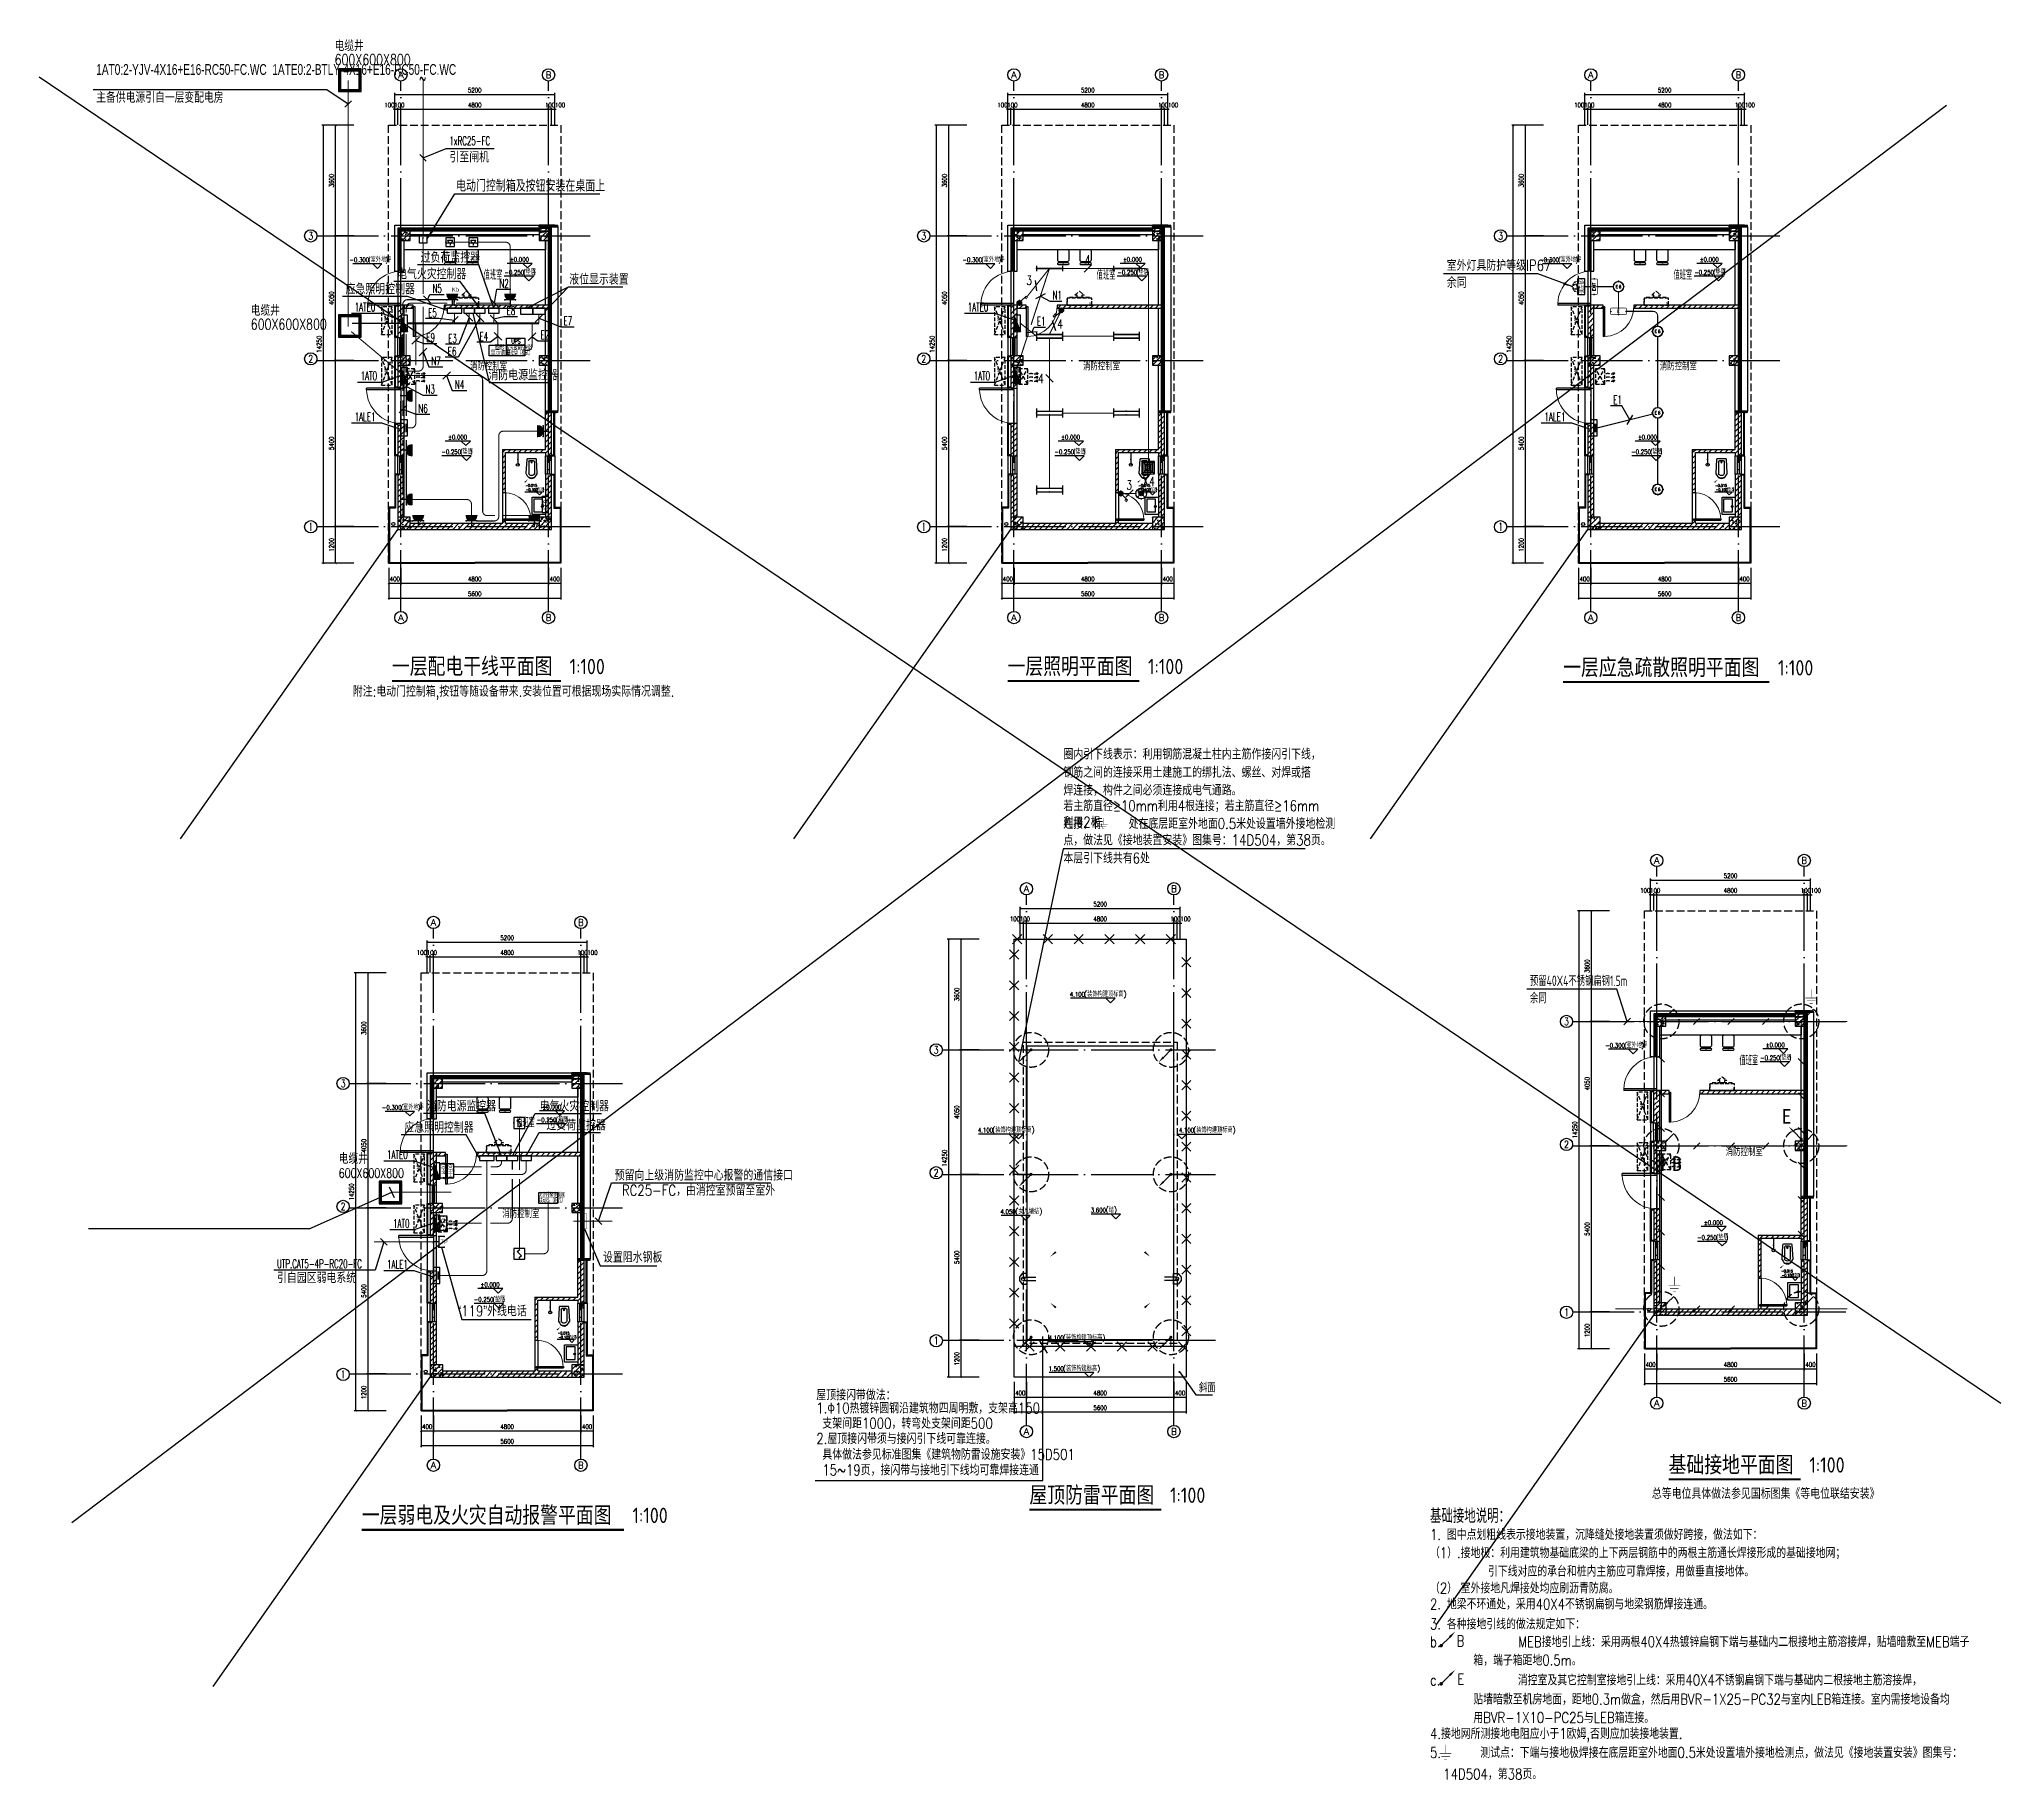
# Model space of a CAD drawing. Extents: x -1396510 to 1250330, y -1892470 to 1623980.
# Drawn here: x 822840 to 886642, y -64927 to -8301 of the extents above; entities that cross this region are included whole.
import ezdxf
from ezdxf.enums import TextEntityAlignment as Align

# ---------------------------------------------------------------- set-up
doc = ezdxf.new("R2010")
doc.units = 0
doc.header["$LTSCALE"] = 1000
doc.header["$MEASUREMENT"] = 0
for name, pattern in [('124-SF$0$DASH', [0.35, 0.25, -0.1]), ('CENTER2', [1.125, 0.75, -0.125, 0.125, -0.125]), ('DASH', [0.35, 0.25, -0.1]), ('DOTE', [2.42, 2, -0.2, 0.02, -0.2])]:
    doc.linetypes.add(name, pattern=pattern)
doc.layers.get('Defpoints').update_dxf_attribs({"color": 210})
for name, color, linetype in [('124-SF$0$J_EQPM_SMAL(空调室内外机)', 1, 'Continuous'), ('A-AXIS-D', 1, 'Continuous'), ('A-AXIS-DOTE', 14, 'DOTE'), ('A-AXIS-DP', 126, 'Continuous'), ('A-AXIS-ELEV', 4, 'Continuous'), ('A-AXIS-SYMB', 3, 'Continuous'), ('A-CURTAIN', 134, 'Continuous'), ('A-DRAIN', 142, 'Continuous'), ('A-FURN', 55, 'Continuous'), ('A-HATCH-2', 251, 'Continuous'), ('A-HRAIL', 173, 'Continuous'), ('A-LIN-V', 9, 'Continuous'), ('A-LVTRY', 212, 'Continuous'), ('A-SFCE', 30, 'Continuous'), ('A-TEXT', 61, 'Continuous'), ('A-WINDOW', 140, 'Continuous'), ('A-防火门', 1, 'Continuous'), ('AS-COLN', 6, 'Continuous'), ('AS-WALL', 40, 'Continuous'), ('DIM-接地', 3, 'Continuous'), ('DIM-照明', 3, 'Continuous'), ('DIM-箱柜', 3, 'Continuous'), ('DIM_SYMB', 3, 'Continuous'), ('ELEMENT', 3, 'Continuous'), ('EQUIP-应急', 3, 'Continuous'), ('EQUIP-插座', 3, 'Continuous'), ('EQUIP-消防', 3, 'Continuous'), ('EQUIP-照明', 3, 'Continuous'), ('EQUIP-箱柜', 3, 'Continuous'), ('EQUIP-通讯', 3, 'Continuous'), ('LWIRE', 4, 'Continuous'), ('PUB_HATCH', 8, 'Continuous'), ('PUB_TEXT', 7, 'Continuous'), ('SHTLN', 4, 'Continuous'), ('TEL_LEAD', 3, 'Continuous'), ('TEL_SYMB', 3, 'Continuous'), ('TEL_TEXT', 7, 'Continuous'), ('WIRE-接地', 4, 'Continuous'), ('WIRE-照明', 1, 'Continuous'), ('WIRE-避雷', 4, 'Continuous'), ('宿舍-1i$0$单元1$0$LVTRY', 6, 'Continuous'), ('灯具', 1, 'Continuous'), ('电气', 7, 'Continuous')]:
    doc.layers.add(name, color=color, linetype=linetype)
doc.layers.add('A-云线2', color=3, linetype='Continuous', plot=False)
doc.styles.add('-宋体', font='', dxfattribs={"width": 0.8})
doc.styles.add('124-SF$0$-宋体', font='')
doc.styles.add('124-SF$0$Standard', font='gbenor.shx', dxfattribs={"bigfont": 'gbcbig.shx'})
doc.styles.add('124-SF$0$标准层住户$0$DIM_FONT', font='', dxfattribs={"width": 0.6})
doc.styles.add('_TCH_AXIS', font='COMPLEX', dxfattribs={"bigfont": 'GBCBIG'})
doc.styles.add('_TCH_DIM', font='SIMPLEX', dxfattribs={"bigfont": 'GBCBIG'})
doc.styles.add('_TCH_DIM_T3', font='SIMPLEX', dxfattribs={"width": 0.705882, "bigfont": 'GBCBIG'})
doc.styles.add('_TCH_SPACE', font='SIMPLEX', dxfattribs={"height": 5, "bigfont": 'GBCBIG'})
doc.styles.add('_TEL_ATTDEF', font='GBENOR', dxfattribs={"width": 0.8, "height": 3, "bigfont": 'GBCBIG'})
doc.styles.add('_TEL_DIM', font='SIMPLEX', dxfattribs={"width": 0.8, "height": 3.5, "bigfont": 'HZTXT'})
doc.styles.add('HZTXT5', font='aa.shx', dxfattribs={"width": 0.7, "bigfont": 'hztxt.shx'})
doc.styles.get("Standard").update_dxf_attribs({"font": 'gbenor.shx', "bigfont": 'gbcbig.shx'})
doc.styles.add('TG_LINETYPE', font='SIMPLEX', dxfattribs={"width": 0.8, "height": 3, "bigfont": 'HZTXT'})
doc.styles.add('宋体', font='')
doc.styles.get('-宋体').set_extended_font_data('SimSun')
doc.styles.get('124-SF$0$-宋体').set_extended_font_data('SimSun')
doc.styles.get('124-SF$0$标准层住户$0$DIM_FONT').set_extended_font_data('NSimSun')
doc.styles.get('宋体').set_extended_font_data('SimSun')
doc.linetypes.add('TG_G', pattern='A,1,-0.3,["G",TG_LINETYPE,S=0.1,R=0,X=-0.25,Y=-0.15],0', length=1.3)
doc.linetypes.add('TG_X', pattern='A,1,-0.3,["X",TG_LINETYPE,S=0.1,R=0,X=-0.25,Y=-0.15],0', length=1.3)
doc.linetypes.add('TG_Y', pattern='A,1,-0.3,["Y",TG_LINETYPE,S=0.1,R=0,X=-0.25,Y=-0.15],0', length=1.3)
doc.dimstyles.new('_TCH_ARCH&&50', dxfattribs={"dimtxt": 148.75, "dimasz": 50, "dimexe": 50, "dimexo": 50, "dimgap": 63.125, "dimtad": 1, "dimdec": 0, "dimzin": 0, "dimdsep": 46, "dimtxsty": '_TCH_DIM_T3', "dimblk": 'ARCHTICK', "dimcen": 0.09, "dimclrt": 7, "dimazin": 2, "dimtfac": 1, "dimtdec": 0, "dimtix": 1, "dimtmove": 2, "dimatfit": 3, "dimfxl": 0, "dimtolj": 1, "dimtzin": 0, "dimarcsym": 0})
pattern_1 = [(45, (112454.18, -608430.59), (-88.388383, 88.388383), [])]
pattern_2 = [(45, (112454.18, -608520.34), (-88.388348, 88.388348), []), (50, (112454.18, -608520.34), (358.63009, -31.37607), [37.5, -412.5]), (355, (112454.2, -608520.34), (-69.37567, 376.09607), [30, -330]), (100.4514, (112484.07, -608522.96), (289.2547, 344.71977), [31.8701, -350.57106]), (46.1842, (112454.2, -608420.34), (533.62052, -82.7595), [56.25, -618.75]), (96.6356, (112498.65, -608427.24), (467.33135, 487.05894), [47.80514, -525.8565]), (351.1842, (112454.2, -608420.34), (467.33097, 487.0593), [45, -495]), (21, (112504.18, -608445.34), (298.45353, -201.30945), [37.5, -412.5]), (326, (112504.2, -608445.34), (121.65767, 362.57502), [30, -330]), (71.4514, (112529.06, -608462.12), (420.11131, 161.26525), [31.8701, -350.57106]), (37.5, (112454.18, -608520.34), (6.079928, 166.446927), [0, -326, 0, -335, 0, -331.25]), (7.5, (112454.18, -608520.34), (131.53477, 197.205856), [0, -191, 0, -318.5, 0, -126.25]), (327.5, (112342.68, -608520.34), (266.911218, -11.277436), [0, -125, 0, -390, 0, -517.5]), (317.5, (112292.68, -608520.34), (291.593085, 50.05249), [0, -162.5, 0, -259, 0, -367.5])]
pattern_3 = [(45, (112454.18, -710180.59), (-88.388383, 88.388383), [])]

# ---------------------------------------------------------------- blocks, each defined once
blk = doc.blocks.new('A$C3AB27A69')
at = {"layer": 'A-DRAIN'}
blk.add_lwpolyline([(175, -57), (175, 100), (-175, 100), (-175, -57), (-59, -150), (59, -150)], close=True, dxfattribs=at)
at = {"layer": 'A-DRAIN', "linetype": 'DASH', "ltscale": 0.1}
for points in [[(-50, -20), (-50, 390)], [(50, -20), (50, 390)]]:
    blk.add_lwpolyline(points, dxfattribs=at)
at = {"layer": 'A-DRAIN'}
blk.add_circle((1, -27), 55, dxfattribs=at)
blk = doc.blocks.new('342342432')
at = {"layer": 'A-AXIS-ELEV', "color": 8}
for p, q in [((390430, 721400), (388980, 721400)), ((390280, 721250), (390130, 721400)), ((390280, 721250), (390430, 721400)), ((387440, 716980), (385990, 716980)), ((387290, 716830), (387140, 716980)), ((387290, 716830), (387440, 716980)), ((392602, 716830), (392452, 716980)), ((392452, 716980), (393902, 716980)), ((392602, 716830), (392752, 716980)), ((387670, 714330), (386721, 714330)), ((387520, 714180), (387370, 714330)), ((387520, 714180), (387670, 714330)), ((390604, 714377), (389655, 714377)), ((390454, 714227), (390304, 714377)), ((390454, 714227), (390604, 714377)), ((389740, 710220), (388290, 710220)), ((389590, 710070), (389440, 710220)), ((389590, 710070), (389740, 710220)), ((389740, 709220), (388290, 709220)), ((389590, 709070), (389440, 709220)), ((389590, 709070), (389740, 709220))]:
    blk.add_line(p, q, dxfattribs=at)
at = {"layer": 'A-AXIS-SYMB', "color": 8}
for p, q in [((392520, 709240), (393060, 708500)), ((393060, 708500), (393600, 708500))]:
    blk.add_line(p, q, dxfattribs=at)
for points in [[(389280, 713810, 0, 0, 0), (388320, 712990, 0, 64, 0), (388502, 713146, 0, 0, 0)], [(390612, 713810, 0, 0, 0), (391572, 712990, 0, 64, 0), (391389, 713146, 0, 0, 0)], [(389280, 710670, 0, 0, 0), (388320, 711490, 0, 64, 0), (388502, 711334, 0, 0, 0)], [(390612, 710670, 0, 0, 0), (391572, 711490, 0, 64, 0), (391389, 711334, 0, 0, 0)]]:
    blk.add_lwpolyline(points, format="xyseb", dxfattribs=at)
at = {"layer": 'A-AXIS-SYMB', "color": 8, "const_width": 32}
blk.add_lwpolyline([(392511, 709253, 1), (392529, 709227, 1)], format="xyb", close=True, dxfattribs=at)
at = {"layer": 'A-LIN-V'}
blk.add_line((392746, 710070), (387146, 710070), dxfattribs=at)
blk.add_lwpolyline([(387146, 723320), (392746, 723320), (392746, 709070), (387146, 709070)], close=True, dxfattribs=at)
at = {"layer": 'A-SFCE', "linetype": 'DASH'}
blk.add_lwpolyline([(392446, 710170), (387446, 710170), (387446, 719970), (392446, 719970)], close=True, dxfattribs=at)
at = {"layer": 'A-SFCE'}
blk.add_lwpolyline([(392326, 710290), (387566, 710290), (387566, 719850), (392326, 719850)], close=True, dxfattribs=at)
at = {"layer": 'A-DRAIN', "rotation": 270}
blk.add_blockref('A$C3AB27A69', (387466, 712270), dxfattribs=at)
at = {"layer": 'A-DRAIN', "xscale": -1, "rotation": 90}
blk.add_blockref('A$C3AB27A69', (392425, 712270), dxfattribs=at)
at = {"layer": 'A-AXIS-ELEV', "color": 7, "style": '_TCH_DIM'}
for s, p in [('(装饰构建顶标高)', (389422, 721452)), ('(装饰构建顶标高)', (386432, 717032)), ('(装饰构建顶标高)', (392970, 717032)), ('(结)', (390122, 714429)), ('(女儿墙结)', (387187, 714382)), ('(装饰构建顶标高)', (388732, 710273)), ('(装饰构建标高)', (388732, 709273))]:
    blk.add_text(s, height=168.8, dxfattribs=at).set_placement(p)
at = {"layer": 'A-AXIS-ELEV', "color": 7, "style": '_TCH_DIM', "width": 0.705882}
for s, p in [('4.100', (388957, 721452)), ('4.100', (385967, 717032)), ('4.100', (392505, 717032)), ('4.050', (386702, 714382)), ('3.600', (389637, 714429)), ('4.100', (388267, 710273)), ('1.500', (388267, 709273))]:
    blk.add_text(s, height=148.8, dxfattribs=at).set_placement(p)
at = {"layer": 'A-AXIS-SYMB', "color": 7, "style": '_TCH_DIM'}
blk.add_text('斜面', height=270.1, dxfattribs=at).set_placement((393159, 708584))
blk = doc.blocks.new('_ArchTick')
at = {"color": 0, "linetype": 'ByBlock', "const_width": 0.4}
blk.add_lwpolyline([(-0.5, -0.5), (0.5, 0.5)], dxfattribs=at)
blk = doc.blocks.new('*D5957')
at = {"layer": 'A-AXIS-D', "color": 0, "lineweight": -2, "transparency": 16777216}
for p, q in [((-1538, 0), (-2174, 0)), ((-2124, -1200), (-2124, 0)), ((-1538, -1200), (-2174, -1200))]:
    blk.add_line(p, q, dxfattribs=at)
at = {"layer": 'Defpoints', "color": 0, "transparency": 16777216}
for p in [(-2124, 0), (-1488, 0), (-1488, -1200)]:
    blk.add_point(p, dxfattribs=at)
at = {"layer": 'A-AXIS-D', "color": 0, "lineweight": -2, "transparency": 16777216, "xscale": 50, "yscale": 50, "zscale": 50}
for p, rotation in [((-2124, 0), 90), ((-2124, -1200), 270)]:
    blk.add_blockref('_ArchTick', p, dxfattribs=dict(at, rotation=rotation))
at = {"layer": 'A-AXIS-D', "color": 7, "transparency": 16777216, "insert": (-2261, -600), "char_height": 148.8, "attachment_point": 5, "rotation": 90, "style": '_TCH_DIM_T3'}
blk.add_mtext('\\A1;1200', dxfattribs=at)
blk = doc.blocks.new('*D5958')
at = {"layer": 'A-AXIS-D', "color": 0, "lineweight": -2, "transparency": 16777216}
for p, q in [((-1538, 5400), (-2174, 5400)), ((-2124, 0), (-2124, 5400)), ((-1538, 0), (-2174, 0))]:
    blk.add_line(p, q, dxfattribs=at)
at = {"layer": 'Defpoints', "color": 0, "transparency": 16777216}
for p in [(-2124, 5400), (-1488, 5400), (-1488, 0)]:
    blk.add_point(p, dxfattribs=at)
at = {"layer": 'A-AXIS-D', "color": 0, "lineweight": -2, "transparency": 16777216, "xscale": 50, "yscale": 50, "zscale": 50}
for p, rotation in [((-2124, 5400), 90), ((-2124, 0), 270)]:
    blk.add_blockref('_ArchTick', p, dxfattribs=dict(at, rotation=rotation))
at = {"layer": 'A-AXIS-D', "color": 7, "transparency": 16777216, "insert": (-2261, 2700), "char_height": 148.8, "attachment_point": 5, "rotation": 90, "style": '_TCH_DIM_T3'}
blk.add_mtext('\\A1;5400', dxfattribs=at)
blk = doc.blocks.new('*D5959')
at = {"layer": 'A-AXIS-D', "color": 0, "lineweight": -2, "transparency": 16777216}
for p, q in [((-1538, 9450), (-2174, 9450)), ((-2124, 5400), (-2124, 9450)), ((-1538, 5400), (-2174, 5400))]:
    blk.add_line(p, q, dxfattribs=at)
at = {"layer": 'Defpoints', "color": 0, "transparency": 16777216}
for p in [(-2124, 9450), (-1488, 9450), (-1488, 5400)]:
    blk.add_point(p, dxfattribs=at)
at = {"layer": 'A-AXIS-D', "color": 0, "lineweight": -2, "transparency": 16777216, "xscale": 50, "yscale": 50, "zscale": 50}
for p, rotation in [((-2124, 9450), 90), ((-2124, 5400), 270)]:
    blk.add_blockref('_ArchTick', p, dxfattribs=dict(at, rotation=rotation))
at = {"layer": 'A-AXIS-D', "color": 7, "transparency": 16777216, "insert": (-2261, 7425), "char_height": 148.8, "attachment_point": 5, "rotation": 90, "style": '_TCH_DIM_T3'}
blk.add_mtext('\\A1;4050', dxfattribs=at)
blk = doc.blocks.new('*D5960')
at = {"layer": 'A-AXIS-D', "color": 0, "lineweight": -2, "transparency": 16777216}
for p, q in [((-1538, 13050), (-2174, 13050)), ((-2124, 9450), (-2124, 13050)), ((-1538, 9450), (-2174, 9450))]:
    blk.add_line(p, q, dxfattribs=at)
at = {"layer": 'Defpoints', "color": 0, "transparency": 16777216}
for p in [(-2124, 13050), (-1488, 13050), (-1488, 9450)]:
    blk.add_point(p, dxfattribs=at)
at = {"layer": 'A-AXIS-D', "color": 0, "lineweight": -2, "transparency": 16777216, "xscale": 50, "yscale": 50, "zscale": 50}
for p, rotation in [((-2124, 13050), 90), ((-2124, 9450), 270)]:
    blk.add_blockref('_ArchTick', p, dxfattribs=dict(at, rotation=rotation))
at = {"layer": 'A-AXIS-D', "color": 7, "transparency": 16777216, "insert": (-2261, 11250), "char_height": 148.8, "attachment_point": 5, "rotation": 90, "style": '_TCH_DIM_T3'}
blk.add_mtext('\\A1;3600', dxfattribs=at)
blk = doc.blocks.new('*D5961')
at = {"layer": 'A-AXIS-D', "color": 0, "lineweight": -2, "transparency": 16777216}
for p, q in [((4800, -1350), (4800, -1901)), ((4800, -1851), (5200, -1851)), ((5200, -1350), (5200, -1901))]:
    blk.add_line(p, q, dxfattribs=at)
at = {"layer": 'Defpoints', "color": 0, "transparency": 16777216}
for p in [(4800, -1300), (5200, -1300), (5200, -1851)]:
    blk.add_point(p, dxfattribs=at)
at = {"layer": 'A-AXIS-D', "color": 0, "lineweight": -2, "transparency": 16777216, "xscale": 50, "yscale": 50, "zscale": 50, "rotation": 180}
blk.add_blockref('_ArchTick', (4800, -1851), dxfattribs=at)
at = {"layer": 'A-AXIS-D', "color": 0, "lineweight": -2, "transparency": 16777216, "xscale": 50, "yscale": 50, "zscale": 50}
blk.add_blockref('_ArchTick', (5200, -1851), dxfattribs=at)
at = {"layer": 'A-AXIS-D', "color": 7, "transparency": 16777216, "insert": (5000, -1714), "char_height": 148.8, "attachment_point": 5, "style": '_TCH_DIM_T3'}
blk.add_mtext('\\A1;400', dxfattribs=at)
blk = doc.blocks.new('*D5962')
at = {"layer": 'A-AXIS-D', "color": 0, "lineweight": -2, "transparency": 16777216}
for p, q in [((0, -1350), (0, -1901)), ((0, -1851), (4800, -1851)), ((4800, -1350), (4800, -1901))]:
    blk.add_line(p, q, dxfattribs=at)
at = {"layer": 'Defpoints', "color": 0, "transparency": 16777216}
for p in [(0, -1300), (4800, -1300), (4800, -1851)]:
    blk.add_point(p, dxfattribs=at)
at = {"layer": 'A-AXIS-D', "color": 0, "lineweight": -2, "transparency": 16777216, "xscale": 50, "yscale": 50, "zscale": 50, "rotation": 180}
blk.add_blockref('_ArchTick', (0, -1851), dxfattribs=at)
at = {"layer": 'A-AXIS-D', "color": 0, "lineweight": -2, "transparency": 16777216, "xscale": 50, "yscale": 50, "zscale": 50}
blk.add_blockref('_ArchTick', (4800, -1851), dxfattribs=at)
at = {"layer": 'A-AXIS-D', "color": 7, "transparency": 16777216, "insert": (2400, -1714), "char_height": 148.8, "attachment_point": 5, "style": '_TCH_DIM_T3'}
blk.add_mtext('\\A1;4800', dxfattribs=at)
blk = doc.blocks.new('*D5963')
at = {"layer": 'A-AXIS-D', "color": 0, "lineweight": -2, "transparency": 16777216}
for p, q in [((-400, -1350), (-400, -1901)), ((-400, -1851), (0, -1851)), ((0, -1350), (0, -1901))]:
    blk.add_line(p, q, dxfattribs=at)
at = {"layer": 'Defpoints', "color": 0, "transparency": 16777216}
for p in [(-400, -1300), (0, -1300), (0, -1851)]:
    blk.add_point(p, dxfattribs=at)
at = {"layer": 'A-AXIS-D', "color": 0, "lineweight": -2, "transparency": 16777216, "xscale": 50, "yscale": 50, "zscale": 50, "rotation": 180}
blk.add_blockref('_ArchTick', (-400, -1851), dxfattribs=at)
at = {"layer": 'A-AXIS-D', "color": 0, "lineweight": -2, "transparency": 16777216, "xscale": 50, "yscale": 50, "zscale": 50}
blk.add_blockref('_ArchTick', (0, -1851), dxfattribs=at)
at = {"layer": 'A-AXIS-D', "color": 7, "transparency": 16777216, "insert": (-200, -1714), "char_height": 148.8, "attachment_point": 5, "style": '_TCH_DIM_T3'}
blk.add_mtext('\\A1;400', dxfattribs=at)
blk = doc.blocks.new('*D5964')
at = {"layer": 'A-AXIS-D', "color": 0, "lineweight": -2, "transparency": 16777216}
for p, q in [((-400, -1350), (-400, -2381)), ((5200, -1350), (5200, -2381)), ((-400, -2331), (5200, -2331))]:
    blk.add_line(p, q, dxfattribs=at)
at = {"layer": 'Defpoints', "color": 0, "transparency": 16777216}
for p in [(-400, -1300), (5200, -1300), (5200, -2331)]:
    blk.add_point(p, dxfattribs=at)
at = {"layer": 'A-AXIS-D', "color": 0, "lineweight": -2, "transparency": 16777216, "xscale": 50, "yscale": 50, "zscale": 50, "rotation": 180}
blk.add_blockref('_ArchTick', (-400, -2331), dxfattribs=at)
at = {"layer": 'A-AXIS-D', "color": 0, "lineweight": -2, "transparency": 16777216, "xscale": 50, "yscale": 50, "zscale": 50}
blk.add_blockref('_ArchTick', (5200, -2331), dxfattribs=at)
at = {"layer": 'A-AXIS-D', "color": 7, "transparency": 16777216, "insert": (2400, -2194), "char_height": 148.8, "attachment_point": 5, "style": '_TCH_DIM_T3'}
blk.add_mtext('\\A1;5600', dxfattribs=at)
blk = doc.blocks.new('*D5965')
at = {"layer": 'A-AXIS-D', "color": 0, "lineweight": -2, "transparency": 16777216}
for p, q in [((-1538, 13050), (-2574, 13050)), ((-2524, -1200), (-2524, 13050)), ((-1538, -1200), (-2574, -1200))]:
    blk.add_line(p, q, dxfattribs=at)
at = {"layer": 'Defpoints', "color": 0, "transparency": 16777216}
for p in [(-2524, 13050), (-1488, 13050), (-1488, -1200)]:
    blk.add_point(p, dxfattribs=at)
at = {"layer": 'A-AXIS-D', "color": 0, "lineweight": -2, "transparency": 16777216, "xscale": 50, "yscale": 50, "zscale": 50}
for p, rotation in [((-2524, 13050), 90), ((-2524, -1200), 270)]:
    blk.add_blockref('_ArchTick', p, dxfattribs=dict(at, rotation=rotation))
at = {"layer": 'A-AXIS-D', "color": 7, "transparency": 16777216, "insert": (-2661, 5925), "char_height": 148.8, "attachment_point": 5, "rotation": 90, "style": '_TCH_DIM_T3'}
blk.add_mtext('\\A1;14250', dxfattribs=at)
blk = doc.blocks.new('*D5966')
at = {"layer": 'A-AXIS-D', "color": 0, "lineweight": -2, "transparency": 16777216}
for p, q in [((4900, 13571), (4850, 13571)), ((4900, 13060), (4900, 13621)), ((4900, 13571), (5000, 13571)), ((5000, 13060), (5000, 13621)), ((5000, 13571), (5050, 13571))]:
    blk.add_line(p, q, dxfattribs=at)
at = {"layer": 'Defpoints', "color": 0, "transparency": 16777216}
for p in [(5000, 13571), (4900, 13010), (5000, 13010)]:
    blk.add_point(p, dxfattribs=at)
at = {"layer": 'A-AXIS-D', "color": 0, "lineweight": -2, "transparency": 16777216, "xscale": 50, "yscale": 50, "zscale": 50}
blk.add_blockref('_ArchTick', (4900, 13571), dxfattribs=at)
at = {"layer": 'A-AXIS-D', "color": 0, "lineweight": -2, "transparency": 16777216, "xscale": 50, "yscale": 50, "zscale": 50, "rotation": 180}
blk.add_blockref('_ArchTick', (5000, 13571), dxfattribs=at)
at = {"layer": 'A-AXIS-D', "color": 7, "transparency": 16777216, "insert": (5175, 13709), "char_height": 148.8, "attachment_point": 5, "style": '_TCH_DIM_T3'}
blk.add_mtext('\\A1;100', dxfattribs=at)
blk = doc.blocks.new('*D5967')
at = {"layer": 'A-AXIS-D', "color": 0, "lineweight": -2, "transparency": 16777216}
for p, q in [((4800, 13571), (4750, 13571)), ((4800, 13060), (4800, 13621)), ((4800, 13571), (4900, 13571)), ((4900, 13060), (4900, 13621)), ((4900, 13571), (4950, 13571))]:
    blk.add_line(p, q, dxfattribs=at)
at = {"layer": 'Defpoints', "color": 0, "transparency": 16777216}
for p in [(4900, 13571), (4800, 13010), (4900, 13010)]:
    blk.add_point(p, dxfattribs=at)
at = {"layer": 'A-AXIS-D', "color": 0, "lineweight": -2, "transparency": 16777216, "xscale": 50, "yscale": 50, "zscale": 50}
blk.add_blockref('_ArchTick', (4800, 13571), dxfattribs=at)
at = {"layer": 'A-AXIS-D', "color": 0, "lineweight": -2, "transparency": 16777216, "xscale": 50, "yscale": 50, "zscale": 50, "rotation": 180}
blk.add_blockref('_ArchTick', (4900, 13571), dxfattribs=at)
at = {"layer": 'A-AXIS-D', "color": 7, "transparency": 16777216, "insert": (4850, 13709), "char_height": 148.8, "attachment_point": 5, "style": '_TCH_DIM_T3'}
blk.add_mtext('\\A1;100', dxfattribs=at)
blk = doc.blocks.new('*D5968')
at = {"layer": 'A-AXIS-D', "color": 0, "lineweight": -2, "transparency": 16777216}
for p, q in [((0, 13060), (0, 13621)), ((0, 13571), (4800, 13571)), ((4800, 13060), (4800, 13621))]:
    blk.add_line(p, q, dxfattribs=at)
at = {"layer": 'Defpoints', "color": 0, "transparency": 16777216}
for p in [(4800, 13571), (0, 13010), (4800, 13010)]:
    blk.add_point(p, dxfattribs=at)
at = {"layer": 'A-AXIS-D', "color": 0, "lineweight": -2, "transparency": 16777216, "xscale": 50, "yscale": 50, "zscale": 50, "rotation": 180}
blk.add_blockref('_ArchTick', (0, 13571), dxfattribs=at)
at = {"layer": 'A-AXIS-D', "color": 0, "lineweight": -2, "transparency": 16777216, "xscale": 50, "yscale": 50, "zscale": 50}
blk.add_blockref('_ArchTick', (4800, 13571), dxfattribs=at)
at = {"layer": 'A-AXIS-D', "color": 7, "transparency": 16777216, "insert": (2400, 13709), "char_height": 148.8, "attachment_point": 5, "style": '_TCH_DIM_T3'}
blk.add_mtext('\\A1;4800', dxfattribs=at)
blk = doc.blocks.new('*D5969')
at = {"layer": 'A-AXIS-D', "color": 0, "lineweight": -2, "transparency": 16777216}
for p, q in [((-100, 13571), (-150, 13571)), ((-100, 13060), (-100, 13621)), ((-100, 13571), (0, 13571)), ((0, 13060), (0, 13621)), ((0, 13571), (50, 13571))]:
    blk.add_line(p, q, dxfattribs=at)
at = {"layer": 'Defpoints', "color": 0, "transparency": 16777216}
for p in [(0, 13571), (-100, 13010), (0, 13010)]:
    blk.add_point(p, dxfattribs=at)
at = {"layer": 'A-AXIS-D', "color": 0, "lineweight": -2, "transparency": 16777216, "xscale": 50, "yscale": 50, "zscale": 50}
blk.add_blockref('_ArchTick', (-100, 13571), dxfattribs=at)
at = {"layer": 'A-AXIS-D', "color": 0, "lineweight": -2, "transparency": 16777216, "xscale": 50, "yscale": 50, "zscale": 50, "rotation": 180}
blk.add_blockref('_ArchTick', (0, 13571), dxfattribs=at)
at = {"layer": 'A-AXIS-D', "color": 7, "transparency": 16777216, "insert": (-50, 13709), "char_height": 148.8, "attachment_point": 5, "style": '_TCH_DIM_T3'}
blk.add_mtext('\\A1;100', dxfattribs=at)
blk = doc.blocks.new('*D5970')
at = {"layer": 'A-AXIS-D', "color": 0, "lineweight": -2, "transparency": 16777216}
for p, q in [((-200, 13571), (-250, 13571)), ((-200, 13060), (-200, 13621)), ((-200, 13571), (-100, 13571)), ((-100, 13060), (-100, 13621)), ((-100, 13571), (-50, 13571))]:
    blk.add_line(p, q, dxfattribs=at)
at = {"layer": 'Defpoints', "color": 0, "transparency": 16777216}
for p in [(-100, 13571), (-200, 13010), (-100, 13010)]:
    blk.add_point(p, dxfattribs=at)
at = {"layer": 'A-AXIS-D', "color": 0, "lineweight": -2, "transparency": 16777216, "xscale": 50, "yscale": 50, "zscale": 50}
blk.add_blockref('_ArchTick', (-200, 13571), dxfattribs=at)
at = {"layer": 'A-AXIS-D', "color": 0, "lineweight": -2, "transparency": 16777216, "xscale": 50, "yscale": 50, "zscale": 50, "rotation": 180}
blk.add_blockref('_ArchTick', (-100, 13571), dxfattribs=at)
at = {"layer": 'A-AXIS-D', "color": 7, "transparency": 16777216, "insert": (-375, 13709), "char_height": 148.8, "attachment_point": 5, "style": '_TCH_DIM_T3'}
blk.add_mtext('\\A1;100', dxfattribs=at)
blk = doc.blocks.new('*D5971')
at = {"layer": 'A-AXIS-D', "color": 0, "lineweight": -2, "transparency": 16777216}
for p, q in [((-200, 13060), (-200, 14101)), ((-200, 14051), (5000, 14051)), ((5000, 13060), (5000, 14101))]:
    blk.add_line(p, q, dxfattribs=at)
at = {"layer": 'Defpoints', "color": 0, "transparency": 16777216}
for p in [(5000, 14051), (-200, 13010), (5000, 13010)]:
    blk.add_point(p, dxfattribs=at)
at = {"layer": 'A-AXIS-D', "color": 0, "lineweight": -2, "transparency": 16777216, "xscale": 50, "yscale": 50, "zscale": 50, "rotation": 180}
blk.add_blockref('_ArchTick', (-200, 14051), dxfattribs=at)
at = {"layer": 'A-AXIS-D', "color": 0, "lineweight": -2, "transparency": 16777216, "xscale": 50, "yscale": 50, "zscale": 50}
blk.add_blockref('_ArchTick', (5000, 14051), dxfattribs=at)
at = {"layer": 'A-AXIS-D', "color": 7, "transparency": 16777216, "insert": (2400, 14189), "char_height": 148.8, "attachment_point": 5, "style": '_TCH_DIM_T3'}
blk.add_mtext('\\A1;5200', dxfattribs=at)
blk = doc.blocks.new('*X124')
at = {"color": 0}
for p, q in [((-247, 0), (-246, 2)), ((-212, 0), (-187, 25)), ((-177, 0), (-128, 49)), ((-141, 0), (-69, 72)), ((-106, 0), (-10, 96)), ((-71, 0), (49, 120)), ((-35, 0), (108, 143)), ((0, 0), (167, 167)), ((35, 0), (226, 190)), ((71, 0), (250, 179)), ((106, 0), (250, 144)), ((141, 0), (250, 109)), ((177, 0), (250, 73)), ((212, 0), (250, 38)), ((247, 0), (250, 3))]:
    blk.add_line(p, q, dxfattribs=at)
blk = doc.blocks.new('$equip$00002939')
for p, q in [((-0.75, 0.6), (-0.75, 0)), ((0.75, 0.6), (-0.75, 0.6)), ((-0.75, 0), (0.75, 0.6)), ((-0.75, 0), (0.75, 0)), ((0.75, 0), (0.75, 0.6))]:
    blk.add_line(p, q)
at = {"const_width": 0.0571}
blk.add_lwpolyline([(-0.75, 0.6), (-0.75, 0), (0.75, 0), (0.75, 0.6), (-0.75, 0.6), (-0.75, 0)], dxfattribs=at)
for p in [(-0.75, 0.3), (0, 0.6), (0, 0), (0.75, 0.3)]:
    blk.add_point(p)
blk.add_solid([(-0.75, 0), (0.75, 0), (0.75, 0.6)])
at = {"xscale": 0.00300000000061118, "yscale": 0.00300000000061118, "zscale": 0.00300000000061118}
blk.add_blockref('*X124', (0, 0), dxfattribs=at)
at = {"color": 7, "style": '_TEL_DIM', "flags": 1}
for tag in ['A', 'REMARK']:
    blk.add_attdef(tag, text='', height=0.00002, dxfattribs=at).set_placement((0, 0), align=Align.MIDDLE_CENTER)
blk = doc.blocks.new('$equip$00001160')
for p, q in [((-1.2, 0.42), (-1.2, -0.42)), ((-1.2, 0.17), (1.2, 0.17)), ((1.2, 0.42), (1.2, -0.42)), ((-1.2, -0.17), (1.2, -0.17))]:
    blk.add_line(p, q)
at = {"const_width": 0.1}
for points in [[(-1.2, 0.17), (1.2, 0.17)], [(-1.2, -0.17), (1.2, -0.17)]]:
    blk.add_lwpolyline(points, dxfattribs=at)
at = {"layer": 'EQUIP-照明'}
for p in [(-1.2, 0), (0, 0.17), (1.2, 0), (0, -0.17)]:
    blk.add_point(p, dxfattribs=at)
at = {"layer": 'EQUIP-照明', "flags": 9}
blk.add_attdef('A', (0, 0), '', height=0.00002, dxfattribs=at)
blk = doc.blocks.new('$equip$00001159')
for p, q in [((-1.2, 0.25), (-1.2, -0.25)), ((-1.2, 0), (1.2, 0)), ((1.2, 0.25), (1.2, -0.25))]:
    blk.add_line(p, q)
at = {"const_width": 0.14}
blk.add_lwpolyline([(-1.2, 0), (1.2, 0)], dxfattribs=at)
at = {"layer": 'EQUIP-照明'}
for p in [(-1.2, 0), (0, 0), (1.2, 0)]:
    blk.add_point(p, dxfattribs=at)
at = {"layer": 'EQUIP-照明', "flags": 9}
blk.add_attdef('A', (0, 0), '', height=0.00002, dxfattribs=at)
blk = doc.blocks.new('$equip$00001963')
for p, q in [((0.15, 0.36), (0.62, 0.83)), ((0.51, 0.72), (0.65, 0.58)), ((0.62, 0.83), (0.77, 0.69))]:
    blk.add_line(p, q)
blk.add_circle((0, 0.21), 0.208)
for p in [(-0.21, 0.21), (0, 0.42), (0, 0), (0.21, 0.21)]:
    blk.add_point(p)
for points in [[(-0.18, 0.31), (0.18, 0.31), (-0.21, 0.21), (0.21, 0.21)], [(-0.18, 0.1), (0.18, 0.1), (-0.21, 0.21), (0.21, 0.21)], [(-0.1, 0.39), (0.1, 0.39), (-0.18, 0.31), (0.18, 0.31)], [(-0.1, 0.03), (0.1, 0.03), (-0.18, 0.1), (0.18, 0.1)], [(0, 0.42), (0, 0.42), (-0.1, 0.39), (0.1, 0.39)], [(0, 0), (0, 0), (-0.1, 0.03), (0.1, 0.03)]]:
    blk.add_solid(points)
at = {"layer": 'TEL_TEXT', "style": '_TEL_DIM', "flags": 1}
blk.add_attdef('A', text='', height=0.00002, dxfattribs=at).set_placement((0, 0), align=Align.MIDDLE_CENTER)
blk = doc.blocks.new('$equip$00001964')
for p, q in [((0.15, 0.36), (0.62, 0.83)), ((0.4, 0.61), (0.54, 0.47)), ((0.51, 0.72), (0.65, 0.58)), ((0.62, 0.83), (0.77, 0.69))]:
    blk.add_line(p, q)
blk.add_circle((0, 0.21), 0.208)
for p in [(-0.21, 0.21), (0, 0.42), (0, 0), (0.21, 0.21)]:
    blk.add_point(p)
for points in [[(-0.18, 0.31), (0.18, 0.31), (-0.21, 0.21), (0.21, 0.21)], [(-0.18, 0.1), (0.18, 0.1), (-0.21, 0.21), (0.21, 0.21)], [(-0.1, 0.39), (0.1, 0.39), (-0.18, 0.31), (0.18, 0.31)], [(-0.1, 0.03), (0.1, 0.03), (-0.18, 0.1), (0.18, 0.1)], [(0, 0.42), (0, 0.42), (-0.1, 0.39), (0.1, 0.39)], [(0, 0), (0, 0), (-0.1, 0.03), (0.1, 0.03)]]:
    blk.add_solid(points)
at = {"layer": 'TEL_TEXT', "style": '_TEL_DIM', "flags": 1}
blk.add_attdef('A', text='', height=0.00002, dxfattribs=at).set_placement((0, 0), align=Align.MIDDLE_CENTER)
blk = doc.blocks.new('$equip$00002828')
for p, q in [((0.35, 0.35), (-0.35, -0.35)), ((-0.35, 0.35), (0.35, -0.35))]:
    blk.add_line(p, q)
at = {"const_width": 0.0571}
blk.add_lwpolyline([(0.5, 0, -1), (-0.5, 0, -1), (0.5, 0, 1)], format="xyb", dxfattribs=at)
for radius in [0.5, 0.2]:
    blk.add_circle((0, 0), radius)
for p in [(-0.5, 0), (0, 0.5), (0.5, 0), (0, -0.5)]:
    blk.add_point(p)
for points in [[(-0.17, 0.1), (0.17, 0.1), (-0.2, 0), (0.2, 0)], [(-0.17, -0.1), (0.17, -0.1), (-0.2, 0), (0.2, 0)], [(-0.1, 0.17), (0.1, 0.17), (-0.17, 0.1), (0.17, 0.1)], [(0, 0.2), (0, 0.2), (-0.1, 0.17), (0.1, 0.17)], [(-0.1, -0.17), (0.1, -0.17), (-0.17, -0.1), (0.17, -0.1)], [(0, -0.2), (0, -0.2), (-0.1, -0.17), (0.1, -0.17)]]:
    blk.add_solid(points)
at = {"color": 7, "style": '_TEL_DIM', "flags": 1}
for tag in ['A', 'REMARK']:
    blk.add_attdef(tag, text='', height=0.00002, dxfattribs=at).set_placement((0, 0), align=Align.MIDDLE_CENTER)
blk = doc.blocks.new('A$C43B121A0')
at = {"layer": '灯具', "color": 3}
for p, q in [((120, 180), (0, 300)), ((0, 0), (120, 120)), ((180, 180), (300, 300)), ((300, 0), (180, 120))]:
    blk.add_line(p, q, dxfattribs=at)
for points in [[(0, 0), (300, 0), (300, 300), (0, 300)], [(40, 40), (260, 40), (260, 260), (40, 260)], [(80, 80), (220, 80), (220, 220), (80, 220)], [(120, 120), (180, 120), (180, 180), (120, 180)]]:
    blk.add_lwpolyline(points, close=True, dxfattribs=at)
blk = doc.blocks.new('$TELECSYS$00000095')
blk.add_line((0.4, 0.4), (-0.4, -0.4))
at = {"width": 0.8}
blk.add_attdef('N', text='', height=1, dxfattribs=at).set_placement((-0.02, 1.06), align=Align.MIDDLE)
blk = doc.blocks.new('$TelecSys$00000152')
blk.add_blockref('$TELECSYS$00000095', (0, 0))
at = {"style": '_TEL_DIM', "width": 0.7}
blk.add_attdef('N', text='', height=0.875, dxfattribs=at).set_placement((-0.02, 0.92), align=Align.MIDDLE)
blk = doc.blocks.new('$equip$00001359')
for p, q in [((0.83, 1.67), (-0.83, 1.67)), ((-0.83, 1.67), (-0.83, 0)), ((-0.83, 0), (0.83, 0)), ((-0.66, 0.73), (0.67, 0.73)), ((-0.46, 1.2), (0.47, 1.2)), ((-0.46, 1.2), (0.47, 1.2)), ((0, 0.73), (0, 0.28)), ((0.83, 0), (0.83, 1.67))]:
    blk.add_line(p, q)
blk.add_arc((0, 1.2), 0.467, 180, 0)
for p in [(-0.83, 0.83), (0, 1.67), (0, 0), (0.83, 0.83)]:
    blk.add_point(p)
at = {"flags": 9}
blk.add_attdef('A', (0, 0), '', height=0.00002, dxfattribs=at)
blk = doc.blocks.new('$equip$00002908')
for p, q in [((0.75, 0.6), (-0.75, 0.6)), ((-0.75, 0.6), (-0.75, 0)), ((-0.75, 0), (0.75, 0)), ((0.75, 0), (0.75, 0.6))]:
    blk.add_line(p, q)
at = {"const_width": 0.0571}
blk.add_lwpolyline([(-0.75, 0.6), (-0.75, 0), (0.75, 0), (0.75, 0.6), (-0.75, 0.6), (-0.75, 0)], dxfattribs=at)
for p in [(-0.75, 0.3), (0, 0.6), (0, 0), (0.75, 0.3)]:
    blk.add_point(p)
at = {"color": 7, "style": '_TEL_DIM'}
blk.add_attdef('$TEXT$', text='', height=0.4, dxfattribs=at).set_placement((0, 0.3), align=Align.MIDDLE_CENTER)
at = {"color": 7, "style": '_TEL_DIM', "flags": 1}
for tag in ['A', 'REMARK']:
    blk.add_attdef(tag, text='', height=0.00002, dxfattribs=at).set_placement((0, 0), align=Align.MIDDLE_CENTER)
blk = doc.blocks.new('$equip$00001764')
for p, q in [((-0.5, 1.05), (-0.5, 1)), ((-0.5, 1), (0.5, 1)), ((0.5, 0.5), (-0.5, 0.5)), ((0, 0.5), (0, 0)), ((0.5, 1.05), (0.5, 1))]:
    blk.add_line(p, q)
blk.add_arc((0, 1), 0.5, 180, 0)
for p in [(-0.5, 0.5), (0, 0), (0.5, 0.5)]:
    blk.add_point(p)
for points in [[(0.43, 0.75), (-0.43, 0.75), (0.5, 1), (-0.5, 1)], [(0.25, 0.57), (-0.25, 0.57), (0.43, 0.75), (-0.43, 0.75)], [(0, 0.5), (0, 0.5), (0.25, 0.57), (-0.25, 0.57)]]:
    blk.add_solid(points)
at = {"color": 7, "style": '_TEL_DIM'}
blk.add_attdef('$TEXT$', text='', height=0.4, dxfattribs=at).set_placement((0.3, 0.21), align=Align.MIDDLE_CENTER)
at = {"color": 7, "style": '_TEL_DIM', "flags": 1}
blk.add_attdef('A', text='', height=0.00002, dxfattribs=at).set_placement((0, 0), align=Align.MIDDLE_CENTER)
blk = doc.blocks.new('$equip$00001237')
for p, q in [((-0.5, 1.05), (-0.5, 1)), ((-0.5, 1), (0.5, 1)), ((0.5, 0.5), (-0.5, 0.5)), ((0, 0.5), (0, 0)), ((0.5, 1.05), (0.5, 1))]:
    blk.add_line(p, q)
blk.add_arc((0, 1), 0.5, 180, 0)
for p in [(-0.5, 0.5), (0, 1), (0, 0), (0.5, 0.5)]:
    blk.add_point(p)
for points in [[(0.43, 0.75), (-0.43, 0.75), (0.5, 1), (-0.5, 1)], [(0.25, 0.57), (-0.25, 0.57), (0.43, 0.75), (-0.43, 0.75)], [(0, 0.5), (0, 0.5), (0.25, 0.57), (-0.25, 0.57)]]:
    blk.add_solid(points)
at = {"flags": 9}
blk.add_attdef('A', (0, 0), '', height=0.00002, dxfattribs=at)
blk = doc.blocks.new('qd电缆手井')
at = {"layer": '电气', "color": 7}
for p, q in [((-239, 216), (211, 216)), ((-239, -234), (-239, 216)), ((-198, -193), (-198, 175)), ((-198, 175), (171, 175)), ((171, 175), (171, -193)), ((211, 216), (211, -234)), ((211, -234), (-239, -234)), ((171, -193), (-198, -193))]:
    blk.add_line(p, q, dxfattribs=at)
at = {"layer": '电气', "color": 8, "const_width": 30}
blk.add_lwpolyline([(-218, 182), (-218, -214), (191, -214), (191, 196), (-233, 196)], dxfattribs=at)
blk = doc.blocks.new('$equip$00002940')
for p, q in [((-0.75, 0.6), (-0.75, 0)), ((0.75, 0.6), (-0.75, 0.6)), ((-0.75, 0), (0.75, 0)), ((-0.38, 0.45), (0.38, 0.45)), ((0.75, 0), (0.75, 0.6))]:
    blk.add_line(p, q)
at = {"linetype": 'DASH'}
blk.add_line((-0.38, 0.3), (0.38, 0.3), dxfattribs=at)
at = {"const_width": 0.0571}
blk.add_lwpolyline([(-0.75, 0.6), (-0.75, 0), (0.75, 0), (0.75, 0.6), (-0.75, 0.6), (-0.75, 0)], dxfattribs=at)
for p in [(-0.75, 0.3), (0, 0.6), (0, 0), (0.75, 0.3)]:
    blk.add_point(p)
at = {"color": 7, "style": '_TEL_DIM', "flags": 1}
for tag in ['A', 'REMARK']:
    blk.add_attdef(tag, text='', height=0.00002, dxfattribs=at).set_placement((0, 0), align=Align.MIDDLE_CENTER)
blk = doc.blocks.new('$equip_U$00000203(EQ-138-沈勤辉)')
at = {"color": 7, "lineweight": 0}
for p, q in [((-0.35, -0.15), (-0.2, -0.15)), ((-0.35, -0.45), (-0.35, -0.15)), ((-0.35, -0.29), (-0.26, -0.29)), ((-0.35, -0.45), (-0.2, -0.45)), ((-0.13, -0.15), (0.03, -0.45)), ((-0.13, -0.45), (0.03, -0.15)), ((0.1, -0.45), (0.1, -0.15)), ((0.19, -0.15), (0.35, -0.15)), ((0.27, -0.15), (0.27, -0.45))]:
    blk.add_line(p, q, dxfattribs=at)
at = {"lineweight": 0, "const_width": 0.0571}
blk.add_lwpolyline([(-0.66, -0.6), (0.66, -0.6, 0.414214), (0.72, -0.54), (0.72, -0.06, 0.414213), (0.66, 0), (-0.66, 0, 0.414214), (-0.72, -0.06, 0), (-0.72, -0.54, 0.414245), (-0.66, -0.6, 18481.445439)], format="xyb", dxfattribs=at)
for p in [(0, 0), (-0.72, -0.3), (0, -0.6), (0.72, -0.3)]:
    blk.add_point(p)
at = {"color": 7, "style": '_TEL_DIM', "flags": 1}
for tag in ['A', 'REMARK']:
    blk.add_attdef(tag, text='', height=0.00002, dxfattribs=at).set_placement((0, 0), align=Align.MIDDLE_CENTER)
blk = doc.blocks.new('$equip_U$00000202(EQ-138-沈勤辉)')
at = {"color": 7, "lineweight": 0}
for p, q in [((-0.07, -0.15), (0.07, -0.15)), ((-0.07, -0.45), (-0.07, -0.15))]:
    blk.add_line(p, q, dxfattribs=at)
at = {"lineweight": 0, "const_width": 0.0571}
blk.add_lwpolyline([(-0.66, -0.6), (0.66, -0.6, 0.414214), (0.72, -0.54), (0.72, -0.06, 0.414213), (0.66, 0), (-0.66, 0, 0.414214), (-0.72, -0.06, 0), (-0.72, -0.54, 0.414245), (-0.66, -0.6, 18481.445439)], format="xyb", dxfattribs=at)
at = {"color": 7, "lineweight": 0}
for points in [[(-0.07, -0.29), (0.02, -0.29)], [(-0.07, -0.45), (0.07, -0.45)]]:
    blk.add_lwpolyline(points, dxfattribs=at)
for p in [(0, 0), (-0.72, -0.3), (0, -0.6), (0.72, -0.3)]:
    blk.add_point(p)
at = {"color": 7, "style": '_TEL_DIM', "flags": 1}
for tag in ['A', 'REMARK']:
    blk.add_attdef(tag, text='', height=0.00002, dxfattribs=at).set_placement((0, 0), align=Align.MIDDLE_CENTER)
blk = doc.blocks.new('$equip$00002534')
for p, q in [((-0.72, 0.66), (-0.72, 0)), ((0.72, 0.66), (-0.72, 0.66)), ((-0.72, 0), (0.72, 0)), ((0.72, 0), (0.72, 0.66))]:
    blk.add_line(p, q)
at = {"const_width": 0.0571}
blk.add_lwpolyline([(-0.72, 0.66), (-0.72, 0), (0.72, 0), (0.72, 0.66), (-0.72, 0.66), (-0.72, 0)], dxfattribs=at)
for p in [(-0.72, 0.33), (0, 0.66), (0, 0), (0.72, 0.33)]:
    blk.add_point(p)
at = {"color": 7, "style": '_TEL_DIM'}
blk.add_attdef('$TEXT$', text='', height=0.4, dxfattribs=at).set_placement((0, 0.33), align=Align.MIDDLE_CENTER)
at = {"color": 7, "style": '_TEL_DIM', "flags": 1}
blk.add_attdef('A', text='', height=0.00002, dxfattribs=at).set_placement((0, 0), align=Align.MIDDLE_CENTER)
blk = doc.blocks.new('$equip_U$00000228(EQ-138-沈勤辉)')
at = {"color": 7, "lineweight": 0}
for p, q in [((-0.23, 0.37), (-0.08, 0.37)), ((-0.23, 0.07), (-0.23, 0.37)), ((-0.23, 0.23), (-0.14, 0.23)), ((-0.23, 0.07), (-0.08, 0.07)), ((0.08, 0.1), (0.07, 0.13)), ((0.09, 0.08), (0.08, 0.1)), ((0.09, 0.37), (0.22, 0.37)), ((0.13, 0.07), (0.09, 0.08)), ((0.16, 0.07), (0.13, 0.07)), ((0.22, 0.37), (0.15, 0.26)), ((0.15, 0.26), (0.18, 0.26)), ((0.19, 0.08), (0.16, 0.07)), ((0.18, 0.26), (0.21, 0.24)), ((0.22, 0.11), (0.19, 0.08)), ((0.21, 0.24), (0.22, 0.23)), ((0.22, 0.23), (0.23, 0.18)), ((0.23, 0.16), (0.22, 0.11)), ((0.23, 0.18), (0.23, 0.16))]:
    blk.add_line(p, q, dxfattribs=at)
at = {"lineweight": 0, "const_width": 0.0571}
blk.add_lwpolyline([(-0.5, 0), (0.5, 0, 1), (-0.5, 0, 1)], format="xyb", dxfattribs=at)
for p in [(-0.43, 0.25), (0, 0.5), (0.43, 0.25)]:
    blk.add_point(p)
at = {"color": 7, "style": '_TEL_DIM', "flags": 1}
for tag in ['A', 'REMARK']:
    blk.add_attdef(tag, text='', height=0.00002, dxfattribs=at).set_placement((0, 0), align=Align.MIDDLE_CENTER)
blk = doc.blocks.new('$equip_U$00000230(EQ-138-沈勤辉)')
at = {"color": 7, "lineweight": 0}
for p, q in [((-0.22, 0.15), (-0.07, 0.15)), ((-0.22, -0.15), (-0.22, 0.15)), ((-0.22, 0.01), (-0.13, 0.01)), ((0.09, 0.09), (0.07, 0.02)), ((0.07, 0.02), (0.07, -0.05)), ((0.11, 0.14), (0.09, 0.09)), ((0.11, 0.02), (0.09, -0.01)), ((0.14, 0.15), (0.11, 0.14)), ((0.14, 0.04), (0.11, 0.02)), ((0.17, 0.15), (0.14, 0.15)), ((0.15, 0.04), (0.14, 0.04)), ((0.19, 0.02), (0.15, 0.04)), ((0.2, 0.14), (0.17, 0.15)), ((0.21, -0.01), (0.19, 0.02)), ((0.21, 0.11), (0.2, 0.14)), ((-0.22, -0.15), (-0.07, -0.15)), ((0.09, -0.01), (0.07, -0.05)), ((0.07, -0.05), (0.09, -0.11)), ((0.09, -0.11), (0.11, -0.14)), ((0.11, -0.14), (0.14, -0.15)), ((0.14, -0.15), (0.15, -0.15)), ((0.15, -0.15), (0.19, -0.14)), ((0.19, -0.14), (0.21, -0.11)), ((0.22, -0.05), (0.21, -0.01)), ((0.21, -0.11), (0.22, -0.06)), ((0.22, -0.06), (0.22, -0.05))]:
    blk.add_line(p, q, dxfattribs=at)
at = {"lineweight": 0}
for radius in [0.5, 0.46]:
    blk.add_circle((0, 0), radius, dxfattribs=at)
for p in [(-0.5, 0), (0, 0.5), (0.5, 0), (0, -0.5)]:
    blk.add_point(p)
at = {"color": 7, "style": '_TEL_DIM', "flags": 1}
for tag in ['A', 'REMARK']:
    blk.add_attdef(tag, text='', height=0.00002, dxfattribs=at).set_placement((0, 0), align=Align.MIDDLE_CENTER)
blk = doc.blocks.new('$equip$00002773')
for p, q in [((0.65, 0.65), (-0.65, 0.65)), ((-0.65, 0.65), (-0.65, 0)), ((-0.65, 0), (0.65, 0)), ((0.65, 0), (0.65, 0.65))]:
    blk.add_line(p, q)
at = {"const_width": 0.04}
blk.add_lwpolyline([(-0.65, 0.65), (-0.65, 0), (0.65, 0), (0.65, 0.65), (-0.65, 0.65), (-0.65, 0)], dxfattribs=at)
for p in [(-0.65, 0.33), (0, 0.65), (0, 0), (0.65, 0.33)]:
    blk.add_point(p)
at = {"color": 7}
blk.add_attdef('$TEXT$', text='', height=0.4, dxfattribs=at).set_placement((0.01, 0.34), align=Align.MIDDLE_CENTER)
at = {"color": 7, "flags": 1}
for tag, p in [('A', (0, 0)), ('B', (0.9, 0.25))]:
    blk.add_attdef(tag, text='', height=0.4, dxfattribs=at).set_placement(p, align=Align.MIDDLE_CENTER)
blk = doc.blocks.new('$equip$00001867')
for p, q in [((-0.5, 0.5), (-0.5, 1)), ((0.5, 0.5), (-0.5, 0.5)), ((0, 0.5), (0, 0)), ((0.5, 1), (0.5, 0.5))]:
    blk.add_line(p, q)
for p in [(-0.5, 1), (-0.5, 0.5), (0, 0), (0.5, 1), (0.5, 0.5)]:
    blk.add_point(p)
at = {"color": 7, "style": '_TEL_DIM'}
blk.add_attdef('$TEXT$', text='', height=0.4, dxfattribs=at).set_placement((0, 1), align=Align.MIDDLE_CENTER)
at = {"color": 7, "style": '_TEL_DIM', "flags": 1}
blk.add_attdef('A', text='', height=0.00002, dxfattribs=at).set_placement((0, 0), align=Align.MIDDLE_CENTER)
blk = doc.blocks.new('$equip$00002649')
for p, q in [((-0.5, 0.5), (-0.5, -0.5)), ((0.5, 0.5), (-0.5, 0.5)), ((-0.2, 0.2), (0.05, 0.4)), ((0, 0), (-0.2, 0.2)), ((0, 0), (0.2, -0.2)), ((0.5, -0.5), (0.5, 0.5)), ((-0.5, -0.5), (0.5, -0.5)), ((0.2, -0.2), (-0.05, -0.4))]:
    blk.add_line(p, q)
at = {"const_width": 0.0571}
blk.add_lwpolyline([(-0.5, 0.5), (0.5, 0.5), (0.5, -0.5), (-0.5, -0.5), (-0.5, 0.5), (0.5, 0.5)], dxfattribs=at)
for p in [(-0.5, 0), (0, 0.5), (0.5, 0), (0, -0.5)]:
    blk.add_point(p)
at = {"color": 7, "flags": 1}
for tag, height, p in [('A', 0.00002, (0, 0)), ('B', 0.4, (0.76, -0.21))]:
    blk.add_attdef(tag, text='', height=height, dxfattribs=at).set_placement(p, align=Align.MIDDLE_CENTER)
blk = doc.blocks.new('$equip_U$00000028(shbe)')
blk.add_lwpolyline([(-0.4, 0.8), (0.4, 0.8), (0.4, 0), (-0.4, 0)], close=True)
at = {"style": '_TEL_DIM', "width": 0.6}
blk.add_text('T', height=0.461, dxfattribs=at).set_placement((-0.13, 0.12))
at = {"layer": 'TEL_TEXT', "style": '_TEL_DIM', "flags": 1}
blk.add_attdef('A', text='', height=0.0000286, dxfattribs=at).set_placement((0, 0), align=Align.MIDDLE_CENTER)
blk = doc.blocks.new('$TelecSys$00000009')
for p, q in [((-0.5, 0.5), (0.5, -0.5)), ((0.5, 0.5), (-0.5, -0.5))]:
    blk.add_line(p, q)
blk = doc.blocks.new('$TelecSys$00000008')
blk.add_line((0.4, 0.4), (-0.4, -0.4))
blk = doc.blocks.new('$element$00000721')
at = {"const_width": 0.0233}
for points in [[(0, 0), (0, -0.375)], [(-0.25, -0.375), (0.25, -0.375)], [(-0.188, -0.5), (0.188, -0.5)], [(-0.062, -0.625), (0.062, -0.625)]]:
    blk.add_lwpolyline(points, dxfattribs=at)
at = {"flags": 9}
blk.add_attdef('S', (0, 0), '', height=0.00000667, dxfattribs=at)
blk = doc.blocks.new('$TelecSys$00000078')
for p, q in [((0.1, 0.1), (0.1, 0.1)), ((1.15, 1.15), (0.55, 0.55)), ((-0.1, -0.1), (-0.1, -0.1))]:
    blk.add_line(p, q)
at = {"const_width": 0.142}
blk.add_lwpolyline([(-0.07, 0, 1), (0.07, 0, 1)], format="xyb", close=True, dxfattribs=at)
blk.add_solid([(0.62, 0.48), (0.48, 0.62), (0.1, 0.1)])
at = {"width": 0.8, "flags": 9}
blk.add_attdef('A', (0, 0), '', height=0.00002, dxfattribs=at)
blk = doc.blocks.new('$TelecSys$00000080')
for p, q in [((-0.7, -0.7), (0, 0)), ((0.1, 0.1), (0.1, 0.1)), ((-0.1, -0.1), (-0.1, -0.1))]:
    blk.add_line(p, q)
at = {"const_width": 0.142}
blk.add_lwpolyline([(0.07, 0, 1), (-0.07, 0, 1)], format="xyb", close=True, dxfattribs=at)
blk.add_solid([(-0.63, -0.77), (-0.77, -0.63), (-1.15, -1.15)])
at = {"width": 0.8, "flags": 9}
blk.add_attdef('A', (0, 0), '', height=0.00002, rotation=180, dxfattribs=at)
blk = doc.blocks.new('$equip$00002907')
for p, q in [((0.75, 0.6), (-0.75, 0.6)), ((-0.75, 0.6), (-0.75, 0)), ((-0.75, 0), (0.75, 0)), ((0.75, 0), (0.75, 0.6))]:
    blk.add_line(p, q)
at = {"const_width": 0.0571}
blk.add_lwpolyline([(-0.75, 0.6), (-0.75, 0), (0.75, 0), (0.75, 0.6), (-0.75, 0.6), (-0.75, 0)], dxfattribs=at)
for p in [(-0.75, 0.3), (0, 0.6), (0, 0), (0.75, 0.3)]:
    blk.add_point(p)
at = {"color": 7, "style": '_TEL_DIM'}
blk.add_attdef('$TEXT$', text='', height=0.4, dxfattribs=at).set_placement((0, 0.3), align=Align.MIDDLE_CENTER)
at = {"color": 7, "style": '_TEL_DIM', "flags": 1}
for tag in ['A', 'REMARK']:
    blk.add_attdef(tag, text='', height=0.00002, dxfattribs=at).set_placement((0, 0), align=Align.MIDDLE_CENTER)
blk = doc.blocks.new('$TelecSys$00000079')
for p, q in [((0.7, 0.7), (0, 0)), ((0.1, 0.1), (0.1, 0.1)), ((-0.1, -0.1), (-0.1, -0.1))]:
    blk.add_line(p, q)
at = {"const_width": 0.142}
blk.add_lwpolyline([(-0.07, 0, 1), (0.07, 0, 1)], format="xyb", close=True, dxfattribs=at)
blk.add_solid([(0.63, 0.77), (0.77, 0.63), (1.15, 1.15)])
at = {"width": 0.8, "flags": 9}
blk.add_attdef('A', (0, 0), '', height=0.00002, dxfattribs=at)
blk = doc.blocks.new('*D607')
at = {"layer": 'A-AXIS-D', "color": 0, "lineweight": -2, "transparency": 16777216}
for p, q in [((898058, -112700), (897422, -112700)), ((897472, -113900), (897472, -112700)), ((898058, -113900), (897422, -113900))]:
    blk.add_line(p, q, dxfattribs=at)
at = {"layer": 'Defpoints', "color": 0, "transparency": 16777216}
for p in [(897472, -112700), (898108, -112700), (898108, -113900)]:
    blk.add_point(p, dxfattribs=at)
at = {"layer": 'A-AXIS-D', "color": 0, "lineweight": -2, "transparency": 16777216, "xscale": 50, "yscale": 50, "zscale": 50}
for p, rotation in [((897472, -112700), 90), ((897472, -113900), 270)]:
    blk.add_blockref('_ArchTick', p, dxfattribs=dict(at, rotation=rotation))
at = {"layer": 'A-AXIS-D', "color": 7, "transparency": 16777216, "insert": (897334, -113300), "char_height": 148.8, "attachment_point": 5, "rotation": 90, "style": '_TCH_DIM_T3'}
blk.add_mtext('\\A1;1200', dxfattribs=at)
blk = doc.blocks.new('*D608')
at = {"layer": 'A-AXIS-D', "color": 0, "lineweight": -2, "transparency": 16777216}
for p, q in [((898058, -107300), (897422, -107300)), ((897472, -112700), (897472, -107300)), ((898058, -112700), (897422, -112700))]:
    blk.add_line(p, q, dxfattribs=at)
at = {"layer": 'Defpoints', "color": 0, "transparency": 16777216}
for p in [(897472, -107300), (898108, -107300), (898108, -112700)]:
    blk.add_point(p, dxfattribs=at)
at = {"layer": 'A-AXIS-D', "color": 0, "lineweight": -2, "transparency": 16777216, "xscale": 50, "yscale": 50, "zscale": 50}
for p, rotation in [((897472, -107300), 90), ((897472, -112700), 270)]:
    blk.add_blockref('_ArchTick', p, dxfattribs=dict(at, rotation=rotation))
at = {"layer": 'A-AXIS-D', "color": 7, "transparency": 16777216, "insert": (897334, -110000), "char_height": 148.8, "attachment_point": 5, "rotation": 90, "style": '_TCH_DIM_T3'}
blk.add_mtext('\\A1;5400', dxfattribs=at)
blk = doc.blocks.new('*D609')
at = {"layer": 'A-AXIS-D', "color": 0, "lineweight": -2, "transparency": 16777216}
for p, q in [((898058, -103250), (897422, -103250)), ((897472, -107300), (897472, -103250)), ((898058, -107300), (897422, -107300))]:
    blk.add_line(p, q, dxfattribs=at)
at = {"layer": 'Defpoints', "color": 0, "transparency": 16777216}
for p in [(897472, -103250), (898108, -103250), (898108, -107300)]:
    blk.add_point(p, dxfattribs=at)
at = {"layer": 'A-AXIS-D', "color": 0, "lineweight": -2, "transparency": 16777216, "xscale": 50, "yscale": 50, "zscale": 50}
for p, rotation in [((897472, -103250), 90), ((897472, -107300), 270)]:
    blk.add_blockref('_ArchTick', p, dxfattribs=dict(at, rotation=rotation))
at = {"layer": 'A-AXIS-D', "color": 7, "transparency": 16777216, "insert": (897334, -105275), "char_height": 148.8, "attachment_point": 5, "rotation": 90, "style": '_TCH_DIM_T3'}
blk.add_mtext('\\A1;4050', dxfattribs=at)
blk = doc.blocks.new('*D610')
at = {"layer": 'A-AXIS-D', "color": 0, "lineweight": -2, "transparency": 16777216}
for p, q in [((898058, -99650), (897422, -99650)), ((897472, -103250), (897472, -99650)), ((898058, -103250), (897422, -103250))]:
    blk.add_line(p, q, dxfattribs=at)
at = {"layer": 'Defpoints', "color": 0, "transparency": 16777216}
for p in [(897472, -99650), (898108, -99650), (898108, -103250)]:
    blk.add_point(p, dxfattribs=at)
at = {"layer": 'A-AXIS-D', "color": 0, "lineweight": -2, "transparency": 16777216, "xscale": 50, "yscale": 50, "zscale": 50}
for p, rotation in [((897472, -99650), 90), ((897472, -103250), 270)]:
    blk.add_blockref('_ArchTick', p, dxfattribs=dict(at, rotation=rotation))
at = {"layer": 'A-AXIS-D', "color": 7, "transparency": 16777216, "insert": (897334, -101450), "char_height": 148.8, "attachment_point": 5, "rotation": 90, "style": '_TCH_DIM_T3'}
blk.add_mtext('\\A1;3600', dxfattribs=at)
blk = doc.blocks.new('*D611')
at = {"layer": 'A-AXIS-D', "color": 0, "lineweight": -2, "transparency": 16777216}
for p, q in [((904396, -114050), (904396, -114601)), ((904796, -114050), (904796, -114601)), ((904396, -114551), (904796, -114551))]:
    blk.add_line(p, q, dxfattribs=at)
at = {"layer": 'Defpoints', "color": 0, "transparency": 16777216}
for p in [(904396, -114000), (904796, -114000), (904796, -114551)]:
    blk.add_point(p, dxfattribs=at)
at = {"layer": 'A-AXIS-D', "color": 0, "lineweight": -2, "transparency": 16777216, "xscale": 50, "yscale": 50, "zscale": 50, "rotation": 180}
blk.add_blockref('_ArchTick', (904396, -114551), dxfattribs=at)
at = {"layer": 'A-AXIS-D', "color": 0, "lineweight": -2, "transparency": 16777216, "xscale": 50, "yscale": 50, "zscale": 50}
blk.add_blockref('_ArchTick', (904796, -114551), dxfattribs=at)
at = {"layer": 'A-AXIS-D', "color": 7, "transparency": 16777216, "insert": (904596, -114413), "char_height": 148.8, "attachment_point": 5, "style": '_TCH_DIM_T3'}
blk.add_mtext('\\A1;400', dxfattribs=at)
blk = doc.blocks.new('*D612')
at = {"layer": 'A-AXIS-D', "color": 0, "lineweight": -2, "transparency": 16777216}
for p, q in [((899596, -114050), (899596, -114601)), ((904396, -114050), (904396, -114601)), ((899596, -114551), (904396, -114551))]:
    blk.add_line(p, q, dxfattribs=at)
at = {"layer": 'Defpoints', "color": 0, "transparency": 16777216}
for p in [(899596, -114000), (904396, -114000), (904396, -114551)]:
    blk.add_point(p, dxfattribs=at)
at = {"layer": 'A-AXIS-D', "color": 0, "lineweight": -2, "transparency": 16777216, "xscale": 50, "yscale": 50, "zscale": 50, "rotation": 180}
blk.add_blockref('_ArchTick', (899596, -114551), dxfattribs=at)
at = {"layer": 'A-AXIS-D', "color": 0, "lineweight": -2, "transparency": 16777216, "xscale": 50, "yscale": 50, "zscale": 50}
blk.add_blockref('_ArchTick', (904396, -114551), dxfattribs=at)
at = {"layer": 'A-AXIS-D', "color": 7, "transparency": 16777216, "insert": (901996, -114413), "char_height": 148.8, "attachment_point": 5, "style": '_TCH_DIM_T3'}
blk.add_mtext('\\A1;4800', dxfattribs=at)
blk = doc.blocks.new('*D613')
at = {"layer": 'A-AXIS-D', "color": 0, "lineweight": -2, "transparency": 16777216}
for p, q in [((899196, -114050), (899196, -114601)), ((899596, -114050), (899596, -114601)), ((899196, -114551), (899596, -114551))]:
    blk.add_line(p, q, dxfattribs=at)
at = {"layer": 'Defpoints', "color": 0, "transparency": 16777216}
for p in [(899196, -114000), (899596, -114000), (899596, -114551)]:
    blk.add_point(p, dxfattribs=at)
at = {"layer": 'A-AXIS-D', "color": 0, "lineweight": -2, "transparency": 16777216, "xscale": 50, "yscale": 50, "zscale": 50, "rotation": 180}
blk.add_blockref('_ArchTick', (899196, -114551), dxfattribs=at)
at = {"layer": 'A-AXIS-D', "color": 0, "lineweight": -2, "transparency": 16777216, "xscale": 50, "yscale": 50, "zscale": 50}
blk.add_blockref('_ArchTick', (899596, -114551), dxfattribs=at)
at = {"layer": 'A-AXIS-D', "color": 7, "transparency": 16777216, "insert": (899396, -114413), "char_height": 148.8, "attachment_point": 5, "style": '_TCH_DIM_T3'}
blk.add_mtext('\\A1;400', dxfattribs=at)
blk = doc.blocks.new('*D614')
at = {"layer": 'A-AXIS-D', "color": 0, "lineweight": -2, "transparency": 16777216}
for p, q in [((899196, -114050), (899196, -115081)), ((904796, -114050), (904796, -115081)), ((899196, -115031), (904796, -115031))]:
    blk.add_line(p, q, dxfattribs=at)
at = {"layer": 'Defpoints', "color": 0, "transparency": 16777216}
for p in [(899196, -114000), (904796, -114000), (904796, -115031)]:
    blk.add_point(p, dxfattribs=at)
at = {"layer": 'A-AXIS-D', "color": 0, "lineweight": -2, "transparency": 16777216, "xscale": 50, "yscale": 50, "zscale": 50, "rotation": 180}
blk.add_blockref('_ArchTick', (899196, -115031), dxfattribs=at)
at = {"layer": 'A-AXIS-D', "color": 0, "lineweight": -2, "transparency": 16777216, "xscale": 50, "yscale": 50, "zscale": 50}
blk.add_blockref('_ArchTick', (904796, -115031), dxfattribs=at)
at = {"layer": 'A-AXIS-D', "color": 7, "transparency": 16777216, "insert": (901996, -114893), "char_height": 148.8, "attachment_point": 5, "style": '_TCH_DIM_T3'}
blk.add_mtext('\\A1;5600', dxfattribs=at)
blk = doc.blocks.new('*D615')
at = {"layer": 'A-AXIS-D', "color": 0, "lineweight": -2, "transparency": 16777216}
for p, q in [((898058, -99650), (897022, -99650)), ((897072, -113900), (897072, -99650)), ((898058, -113900), (897022, -113900))]:
    blk.add_line(p, q, dxfattribs=at)
at = {"layer": 'Defpoints', "color": 0, "transparency": 16777216}
for p in [(897072, -99650), (898108, -99650), (898108, -113900)]:
    blk.add_point(p, dxfattribs=at)
at = {"layer": 'A-AXIS-D', "color": 0, "lineweight": -2, "transparency": 16777216, "xscale": 50, "yscale": 50, "zscale": 50}
for p, rotation in [((897072, -99650), 90), ((897072, -113900), 270)]:
    blk.add_blockref('_ArchTick', p, dxfattribs=dict(at, rotation=rotation))
at = {"layer": 'A-AXIS-D', "color": 7, "transparency": 16777216, "insert": (896934, -106775), "char_height": 148.8, "attachment_point": 5, "rotation": 90, "style": '_TCH_DIM_T3'}
blk.add_mtext('\\A1;14250', dxfattribs=at)
blk = doc.blocks.new('*D616')
at = {"layer": 'A-AXIS-D', "color": 0, "lineweight": -2, "transparency": 16777216}
for p, q in [((904496, -99129), (904446, -99129)), ((904496, -99640), (904496, -99079)), ((904496, -99129), (904596, -99129)), ((904596, -99640), (904596, -99079)), ((904596, -99129), (904646, -99129))]:
    blk.add_line(p, q, dxfattribs=at)
at = {"layer": 'Defpoints', "color": 0, "transparency": 16777216}
for p in [(904596, -99129), (904496, -99690), (904596, -99690)]:
    blk.add_point(p, dxfattribs=at)
at = {"layer": 'A-AXIS-D', "color": 0, "lineweight": -2, "transparency": 16777216, "xscale": 50, "yscale": 50, "zscale": 50}
blk.add_blockref('_ArchTick', (904496, -99129), dxfattribs=at)
at = {"layer": 'A-AXIS-D', "color": 0, "lineweight": -2, "transparency": 16777216, "xscale": 50, "yscale": 50, "zscale": 50, "rotation": 180}
blk.add_blockref('_ArchTick', (904596, -99129), dxfattribs=at)
at = {"layer": 'A-AXIS-D', "color": 7, "transparency": 16777216, "insert": (904771, -98991), "char_height": 148.8, "attachment_point": 5, "style": '_TCH_DIM_T3'}
blk.add_mtext('\\A1;100', dxfattribs=at)
blk = doc.blocks.new('*D617')
at = {"layer": 'A-AXIS-D', "color": 0, "lineweight": -2, "transparency": 16777216}
for p, q in [((904396, -99129), (904346, -99129)), ((904396, -99640), (904396, -99079)), ((904396, -99129), (904496, -99129)), ((904496, -99640), (904496, -99079)), ((904496, -99129), (904546, -99129))]:
    blk.add_line(p, q, dxfattribs=at)
at = {"layer": 'Defpoints', "color": 0, "transparency": 16777216}
for p in [(904496, -99129), (904396, -99690), (904496, -99690)]:
    blk.add_point(p, dxfattribs=at)
at = {"layer": 'A-AXIS-D', "color": 0, "lineweight": -2, "transparency": 16777216, "xscale": 50, "yscale": 50, "zscale": 50}
blk.add_blockref('_ArchTick', (904396, -99129), dxfattribs=at)
at = {"layer": 'A-AXIS-D', "color": 0, "lineweight": -2, "transparency": 16777216, "xscale": 50, "yscale": 50, "zscale": 50, "rotation": 180}
blk.add_blockref('_ArchTick', (904496, -99129), dxfattribs=at)
at = {"layer": 'A-AXIS-D', "color": 7, "transparency": 16777216, "insert": (904446, -98991), "char_height": 148.8, "attachment_point": 5, "style": '_TCH_DIM_T3'}
blk.add_mtext('\\A1;100', dxfattribs=at)
blk = doc.blocks.new('*D618')
at = {"layer": 'A-AXIS-D', "color": 0, "lineweight": -2, "transparency": 16777216}
for p, q in [((899596, -99640), (899596, -99079)), ((899596, -99129), (904396, -99129)), ((904396, -99640), (904396, -99079))]:
    blk.add_line(p, q, dxfattribs=at)
at = {"layer": 'Defpoints', "color": 0, "transparency": 16777216}
for p in [(904396, -99129), (899596, -99690), (904396, -99690)]:
    blk.add_point(p, dxfattribs=at)
at = {"layer": 'A-AXIS-D', "color": 0, "lineweight": -2, "transparency": 16777216, "xscale": 50, "yscale": 50, "zscale": 50, "rotation": 180}
blk.add_blockref('_ArchTick', (899596, -99129), dxfattribs=at)
at = {"layer": 'A-AXIS-D', "color": 0, "lineweight": -2, "transparency": 16777216, "xscale": 50, "yscale": 50, "zscale": 50}
blk.add_blockref('_ArchTick', (904396, -99129), dxfattribs=at)
at = {"layer": 'A-AXIS-D', "color": 7, "transparency": 16777216, "insert": (901996, -98991), "char_height": 148.8, "attachment_point": 5, "style": '_TCH_DIM_T3'}
blk.add_mtext('\\A1;4800', dxfattribs=at)
blk = doc.blocks.new('*D619')
at = {"layer": 'A-AXIS-D', "color": 0, "lineweight": -2, "transparency": 16777216}
for p, q in [((899496, -99129), (899446, -99129)), ((899496, -99640), (899496, -99079)), ((899496, -99129), (899596, -99129)), ((899596, -99640), (899596, -99079)), ((899596, -99129), (899646, -99129))]:
    blk.add_line(p, q, dxfattribs=at)
at = {"layer": 'Defpoints', "color": 0, "transparency": 16777216}
for p in [(899596, -99129), (899496, -99690), (899596, -99690)]:
    blk.add_point(p, dxfattribs=at)
at = {"layer": 'A-AXIS-D', "color": 0, "lineweight": -2, "transparency": 16777216, "xscale": 50, "yscale": 50, "zscale": 50}
blk.add_blockref('_ArchTick', (899496, -99129), dxfattribs=at)
at = {"layer": 'A-AXIS-D', "color": 0, "lineweight": -2, "transparency": 16777216, "xscale": 50, "yscale": 50, "zscale": 50, "rotation": 180}
blk.add_blockref('_ArchTick', (899596, -99129), dxfattribs=at)
at = {"layer": 'A-AXIS-D', "color": 7, "transparency": 16777216, "insert": (899546, -98991), "char_height": 148.8, "attachment_point": 5, "style": '_TCH_DIM_T3'}
blk.add_mtext('\\A1;100', dxfattribs=at)
blk = doc.blocks.new('*D620')
at = {"layer": 'A-AXIS-D', "color": 0, "lineweight": -2, "transparency": 16777216}
for p, q in [((899396, -99129), (899346, -99129)), ((899396, -99640), (899396, -99079)), ((899396, -99129), (899496, -99129)), ((899496, -99640), (899496, -99079)), ((899496, -99129), (899546, -99129))]:
    blk.add_line(p, q, dxfattribs=at)
at = {"layer": 'Defpoints', "color": 0, "transparency": 16777216}
for p in [(899496, -99129), (899396, -99690), (899496, -99690)]:
    blk.add_point(p, dxfattribs=at)
at = {"layer": 'A-AXIS-D', "color": 0, "lineweight": -2, "transparency": 16777216, "xscale": 50, "yscale": 50, "zscale": 50}
blk.add_blockref('_ArchTick', (899396, -99129), dxfattribs=at)
at = {"layer": 'A-AXIS-D', "color": 0, "lineweight": -2, "transparency": 16777216, "xscale": 50, "yscale": 50, "zscale": 50, "rotation": 180}
blk.add_blockref('_ArchTick', (899496, -99129), dxfattribs=at)
at = {"layer": 'A-AXIS-D', "color": 7, "transparency": 16777216, "insert": (899221, -98991), "char_height": 148.8, "attachment_point": 5, "style": '_TCH_DIM_T3'}
blk.add_mtext('\\A1;100', dxfattribs=at)
blk = doc.blocks.new('*D621')
at = {"layer": 'A-AXIS-D', "color": 0, "lineweight": -2, "transparency": 16777216}
for p, q in [((899396, -99640), (899396, -98599)), ((899396, -98649), (904596, -98649)), ((904596, -99640), (904596, -98599))]:
    blk.add_line(p, q, dxfattribs=at)
at = {"layer": 'Defpoints', "color": 0, "transparency": 16777216}
for p in [(904596, -98649), (899396, -99690), (904596, -99690)]:
    blk.add_point(p, dxfattribs=at)
at = {"layer": 'A-AXIS-D', "color": 0, "lineweight": -2, "transparency": 16777216, "xscale": 50, "yscale": 50, "zscale": 50, "rotation": 180}
blk.add_blockref('_ArchTick', (899396, -98649), dxfattribs=at)
at = {"layer": 'A-AXIS-D', "color": 0, "lineweight": -2, "transparency": 16777216, "xscale": 50, "yscale": 50, "zscale": 50}
blk.add_blockref('_ArchTick', (904596, -98649), dxfattribs=at)
at = {"layer": 'A-AXIS-D', "color": 7, "transparency": 16777216, "insert": (901996, -98511), "char_height": 148.8, "attachment_point": 5, "style": '_TCH_DIM_T3'}
blk.add_mtext('\\A1;5200', dxfattribs=at)
blk = doc.blocks.new('壁挂式空调室内机')
at = {"layer": '124-SF$0$J_EQPM_SMAL(空调室内外机)', "color": 0, "linetype": '124-SF$0$DASH', "ltscale": 0.5}
for p, q in [((2036017, 1699012), (2035817, 1699012)), ((2036017, 1699012), (2036017, 1698212)), ((2036017, 1698212), (2035817, 1698212))]:
    blk.add_line(p, q, dxfattribs=at)
for points in [[(2035692, 1698762), (2035692, 1698691), (2035767, 1698691), (2035767, 1698533), (2035692, 1698533), (2035692, 1698462), (2035567, 1698612)], [(2035797, 1698212), (2036017, 1698212), (2036017, 1699012), (2035797, 1699012)]]:
    blk.add_lwpolyline(points, close=True, dxfattribs=at)
blk.add_lwpolyline([(2035797, 1698937), (2035767, 1698937), (2035767, 1698287), (2035797, 1698287)], dxfattribs=at)
at = {"layer": '124-SF$0$J_EQPM_SMAL(空调室内外机)', "color": 0, "linetype": '124-SF$0$DASH', "ltscale": 0.5, "style": '124-SF$0$Standard', "width": 0.7}
blk.add_text('1P', height=100, rotation=90, dxfattribs=at).set_placement((2036025, 1698967), align=Align.CENTER)
blk = doc.blocks.new('空调室外机')
at = {"layer": '124-SF$0$J_EQPM_SMAL(空调室内外机)', "color": 0, "linetype": '124-SF$0$DASH', "ltscale": 0.5}
for p, q in [((2034887, 1697910), (2035787, 1697560)), ((2034887, 1697560), (2035787, 1697910))]:
    blk.add_line(p, q, dxfattribs=at)
blk.add_lwpolyline([(2034887, 1697910), (2035787, 1697910), (2035787, 1697560), (2034887, 1697560)], close=True, dxfattribs=at)
at = {"layer": '124-SF$0$J_EQPM_SMAL(空调室内外机)', "color": 0, "ltscale": 0.5, "style": '124-SF$0$-宋体', "width": 0.8}
blk.add_text('AC', height=150, dxfattribs=at).set_placement((2035248, 1697654))
blk = doc.blocks.new('落地式室内空调机')
at = {"layer": '124-SF$0$J_EQPM_SMAL(空调室内外机)', "color": 0, "linetype": '124-SF$0$DASH', "ltscale": 0.5}
for p, q in [((2038735, 1698853), (2038794, 1698817)), ((2038735, 1698853), (2038741, 1698780)), ((2038809, 1698952), (2038868, 1698916)), ((2038809, 1698952), (2038815, 1698879)), ((2038877, 1699042), (2038935, 1699006)), ((2038877, 1699042), (2038883, 1698969)), ((2038925, 1698568), (2039465, 1698788)), ((2039165, 1698388), (2039225, 1698968))]:
    blk.add_line(p, q, dxfattribs=at)
for points in [[(2038735, 1698853, 0.271625), (2038869, 1698737, -0.270768), (2038949, 1698676, -2.019511)], [(2038809, 1698952, 0.271625), (2038943, 1698836, -0.270768), (2039023, 1698774, -2.019513)], [(2038877, 1699042, 0.271625), (2039010, 1698926, -0.270768), (2039090, 1698865, -2.019514)]]:
    blk.add_lwpolyline(points, format="xyb", dxfattribs=at)
blk.add_lwpolyline([(2039225, 1698968), (2039465, 1698788), (2039165, 1698388), (2038925, 1698568)], close=True, dxfattribs=at)
at = {"color": 0, "style": '124-SF$0$标准层住户$0$DIM_FONT', "text_generation_flag": 4, "width": 0.8, "flags": 9}
for tag in ['XSIZE', 'YSIZE']:
    blk.add_attdef(tag, (2039465, 1698788), '', height=0.5, rotation=143.17644, dxfattribs=at)
blk = doc.blocks.new('$plan$00003701')
at = {"layer": 'A-LVTRY', "color": 0}
for points in [[(-283, -433), (-283, 0), (283, 0), (283, -433), (-283, -433)], [(10, -93), (-212, -93)], [(-212, -93), (-212, -382), (200, -382), (200, -93), (29, -93)], [(10, -66), (10, -139), (29, -139), (29, -66), (10, -66)]]:
    blk.add_lwpolyline(points, dxfattribs=at)
blk = doc.blocks.new('宿舍-1i$0$单元1$0$$lvtry$00000168')
at = {"color": 0}
blk.add_line((0, 0), (0, -395), dxfattribs=at)
blk.add_arc((0, -395), 50, 121.03319, 58.96681, dxfattribs=at)
for p in [(0, 0), (0, -223)]:
    blk.add_point(p, dxfattribs=at)
blk = doc.blocks.new('$plan$00002873')
at = {"layer": 'A-LVTRY', "color": 0}
for p, q in [((-92, -91), (-92, -482)), ((-66, -65), (69, -65)), ((95, -91), (95, -482))]:
    blk.add_line(p, q, dxfattribs=at)
blk.add_lwpolyline([(140, -552, -0.624736), (-140, -552), (-181, -489, -0.15876), (-185, -473), (-158, -24, -0.392703), (-132, 0), (132, 0, -0.392703), (158, -24), (185, -473, -0.161657), (181, -489)], format="xyb", close=True, dxfattribs=at)
blk.add_circle((2, -107), 23.1, dxfattribs=at)
for centre, radius, start, end in [((0, -422), 207, 240.02932, 299.97068), ((-66, -91), 26, 90, 180), ((2, -447), 99.9, 200.59819, 339.40181), ((69, -91), 26, 0, 90)]:
    blk.add_arc(centre, radius, start, end, dxfattribs=at)
blk = doc.blocks.new('$plan$00002451')
at = {"layer": 'A-FURN', "color": 0}
for p, q in [((25.26792, -50.53584), (-25.26792, -50.53584)), ((25.26792, -101.07168), (-25.26792, -101.07168))]:
    blk.add_line(p, q, dxfattribs=at)
blk.add_lwpolyline([(-25.26792, -50.53584), (-25.26792, -101.07168), (-138.97356, -101.07168, 0.4142135624), (-189.5094, -151.60752), (-189.5094, -429.55464, 0.4142135624), (-138.97356, -480.09048), (138.97356, -480.09048, 0.4142135624), (189.5094, -429.55464), (189.5094, -151.60752, 0.4142135624), (138.97356, -101.07168), (25.26792, -101.07168), (25.26792, -50.53584), (164.24148, -50.53584, 1), (164.24148, 0), (-164.24148, 0, 1), (-164.24148, -50.53584)], format="xyb", close=True, dxfattribs=at)
blk = doc.blocks.new('$DorLib2D$00000001')
for p, q in [((0.45, 0.975), (0.5, 0.975)), ((0.45, 0), (0.45, 0.975)), ((0.5, 0), (0.5, 0.975)), ((0.5, 0), (0.45, 0))]:
    blk.add_line(p, q)
at = {"lineweight": 13}
blk.add_arc((0.475, 0), 0.975, 91.4693, 180, dxfattribs=at)
blk = doc.blocks.new('世赫1#门卫屋顶0821')
at = {"layer": 'A-AXIS-D'}
for centre in [(0, 14688.9), (4800, 14688.9), (-2935, 9449.7), (-2935, 5450.6), (-2934.6, -12.8), (0, -2968.9), (4800, -2968.9)]:
    blk.add_circle(centre, 200, dxfattribs=at)
at = {"layer": 'A-AXIS-DOTE', "color": 8}
for p, q in [((0, -2768.9), (0, 14488.9)), ((4800, -2768.9), (4800, 14488.9)), ((-2735, 9449.7), (6152, 9449.7)), ((-2735, 5400), (6152, 5400)), ((-2735, 0), (6152, 0))]:
    blk.add_line(p, q, dxfattribs=at)
at = {"layer": 'A-AXIS-DP'}
blk.add_blockref('342342432', (-387545.8, -710270.3), dxfattribs=at)
at = {"layer": 'A-AXIS-D', "color": 7, "style": '_TCH_AXIS'}
for s, height, p, p2 in [('A', 212.6, (-91.1, 14582.6), (91.1, 14582.6)), ('B', 217.6, (4711.9, 14580), (4888.1, 14580)), ('3', 233, (-3012.7, 9333.2), (-2857.4, 9333.2)), ('2', 233, (-3012.7, 5334.1), (-2857.4, 5334.1)), ('1', 257.4, (-2989.8, -141.4), (-2879.5, -141.4)), ('A', 212.6, (-91.1, -3075.2), (91.1, -3075.2)), ('B', 217.6, (4711.9, -3077.7), (4888.1, -3077.7))]:
    blk.add_text(s, height=height, dxfattribs=at).set_placement(p, p2, align=Align.FIT)
at = {"layer": 'A-AXIS-D'}
for p1, p2, distance, picture, middle in [((-199.7, 13010), (5000, 13010), 1041.1, '*D5971', (2400.2, 14188.6)), ((-100, 13010), (0, 13010), 561.1, '*D5969', (-50, 13708.6)), ((0, 13010), (4800, 13010), 561.1, '*D5968', (2400, 13708.6)), ((4800, 13010), (4900, 13010), 561.1, '*D5967', (4850, 13708.6)), ((-1488, -1200), (-1488, 13049.7), 1036, '*D5965', (-2661.5, 5924.8)), ((-1488, 9449.7), (-1488, 13049.7), 636, '*D5960', (-2261.5, 11249.7)), ((-1488, 5400), (-1488, 9449.7), 636, '*D5959', (-2261.5, 7424.8)), ((-1488, 0), (-1488, 5400), 636, '*D5958', (-2261.5, 2700)), ((-1488, -1200), (-1488, 0), 636, '*D5957', (-2261.5, -600)), ((-400, -1300), (0, -1300), -551.1, '*D5963', (-200, -1713.6)), ((-400, -1300), (5200, -1300), -1031.1, '*D5964', (2400, -2193.6)), ((0, -1300), (4800, -1300), -551.1, '*D5962', (2400, -1713.6)), ((4800, -1300), (5200, -1300), -551.1, '*D5961', (5000, -1713.6))]:
    dim = blk.add_aligned_dim(p1=p1, p2=p2, distance=distance, dimstyle='_TCH_ARCH&&50', dxfattribs=at)
    dim.commit()
    dim.dimension.update_dxf_attribs({"geometry": picture, "text_midpoint": middle})
for base, p1, p2, picture, middle in [((-100, 13571.1), (-199.7, 13010), (-100, 13010), '*D5970', (-374.7, 13708.6)), ((5000, 13571.1), (4900, 13010), (5000, 13010), '*D5966', (5175, 13708.6))]:
    dim = blk.add_linear_dim(base=base, p1=p1, p2=p2, angle=0, dimstyle='_TCH_ARCH&&50', dxfattribs=at)
    dim.commit()
    dim.dimension.update_dxf_attribs({"geometry": picture, "text_midpoint": middle, "dimtype": 161})
blk = doc.blocks.new('世赫门卫一层0921')
at = {"layer": 'A-HATCH-2'}
h = blk.add_hatch(dxfattribs=at)
h.set_pattern_fill('ANSI32', color=256, scale=5)
h.set_pattern_definition([(45, (112454.184, -608420.342), (-16.8379802, 16.8379802), []), (45, (112465.41, -608420.342), (-16.8379802, 16.8379802), [])])
h.paths.add_polyline_path([(5100, 9750), (5100, 9800), (4500, 9800), (4500, 9700), (4800, 9700), (4800, 9750)])
h = blk.add_hatch(dxfattribs=at)
h.set_pattern_fill('ANSI32', color=256, scale=5)
h.set_pattern_definition([(45, (112454.184, -608370.342), (-16.8379802, 16.8379802), []), (45, (112465.41, -608370.342), (-16.8379802, 16.8379802), [])])
h.paths.add_polyline_path([(4700.1, 3700), (5100, 3700), (5100, 3750), (4700.1, 3750)])
at = {"layer": 'PUB_HATCH'}
h = blk.add_hatch(dxfattribs=at)
h.set_pattern_fill('钢筋混凝土', color=256, scale=50, style=0)
h.set_pattern_definition(pattern_2)
h.paths.add_polyline_path([(0, 9600), (0, 9300), (300, 9300), (300, 9600)])
h = blk.add_hatch(dxfattribs=at)
h.set_pattern_fill('普通砖', color=256, scale=50, style=0)
h.set_pattern_definition(pattern_1)
h.paths.add_polyline_path([(4500, 9600), (4800, 9600), (4800, 9700), (4500, 9700)])
h = blk.add_hatch(dxfattribs=at)
h.set_pattern_fill('钢筋混凝土', color=256, scale=50, style=0)
h.set_pattern_definition(pattern_2)
h.paths.add_polyline_path([(4500, 9600), (4500, 9300), (4800, 9300), (4800, 9600)])
h = blk.add_hatch(dxfattribs=at)
h.set_pattern_fill('普通砖', color=256, scale=50, style=0)
h.set_pattern_definition(pattern_1)
h.paths.add_polyline_path([(-100.2, 7200), (-100.1, 6150), (99.9, 6150), (99.8, 7200)])
h = blk.add_hatch(dxfattribs=at)
h.set_pattern_fill('普通砖', color=256, scale=50, style=0)
h.set_pattern_definition(pattern_3)
h.paths.add_polyline_path([(99.8, 7100), (400, 7100), (400, 7200), (99.8, 7200)])
h = blk.add_hatch(dxfattribs=at)
h.set_pattern_fill('普通砖', color=256, scale=50, style=0)
h.set_pattern_definition(pattern_3)
h.paths.add_polyline_path([(4800, 7200), (1400, 7200), (1400, 7100), (4800, 7100)])
h = blk.add_hatch(dxfattribs=at)
h.set_pattern_fill('普通砖', color=256, scale=50, style=0)
h.set_pattern_definition(pattern_1)
h.paths.add_polyline_path([(-100, 5450), (-100, 5550), (-100, 5550)])
h = blk.add_hatch(dxfattribs=at)
h.set_pattern_fill('钢筋混凝土', color=256, scale=50, style=0)
h.set_pattern_definition(pattern_2)
h.paths.add_polyline_path([(-100, 5550), (-100, 5250), (300, 5250), (300, 5550)])
h = blk.add_hatch(dxfattribs=at)
h.set_pattern_fill('普通砖', color=256, scale=50, style=0)
h.set_pattern_definition(pattern_1)
h.paths.add_polyline_path([(100, 5250), (-100, 5250), (-100, 4500), (100, 4500)])
h = blk.add_hatch(dxfattribs=at)
h.set_pattern_fill('普通砖', color=256, scale=50, style=0)
h.set_pattern_definition(pattern_1)
h.paths.add_polyline_path([(-0.2, 5550), (100, 5550), (100, 5550)])
h = blk.add_hatch(dxfattribs=at)
h.set_pattern_fill('钢筋混凝土', color=256, scale=50, style=0)
h.set_pattern_definition(pattern_2)
h.paths.add_polyline_path([(4500, 5550), (4500, 5250), (4800, 5250), (4800, 5550)])
h = blk.add_hatch(dxfattribs=at)
h.set_pattern_fill('普通砖', color=256, scale=50, style=0)
h.set_pattern_definition(pattern_1)
h.paths.add_polyline_path([(100, 2300), (100, 3350), (-100, 3350), (-100, 2300)])
h = blk.add_hatch(dxfattribs=at)
h.set_pattern_fill('普通砖', color=256, scale=50, style=0)
h.set_pattern_definition(pattern_1)
h.paths.add_polyline_path([(4766.8, 2450), (4900.1, 2450), (4900.1, 3700), (4700.1, 3700), (4700.1, 2500)])
h = blk.add_hatch(dxfattribs=at)
h.set_pattern_fill('普通砖', color=256, scale=50, style=0)
h.set_pattern_definition(pattern_1)
h.paths.add_polyline_path([(3300, 2500), (3400, 2400), (4700.1, 2400), (4766.8, 2450), (4700.1, 2500)])
h = blk.add_hatch(dxfattribs=at)
h.set_pattern_fill('普通砖', color=256, scale=50, style=0)
h.set_pattern_definition(pattern_1)
h.paths.add_polyline_path([(3300, 2500), (3300, 1100), (3400, 1100), (3400, 2400)])
h = blk.add_hatch(dxfattribs=at)
h.set_pattern_fill('普通砖', color=256, scale=50, style=0)
h.set_pattern_definition(pattern_1)
h.paths.add_polyline_path([(4700.1, 2400), (4700.1, 2300), (4900.1, 2300), (4900.1, 2450), (4766.8, 2450)])
h = blk.add_hatch(dxfattribs=at)
h.set_pattern_fill('普通砖', color=256, scale=50, style=0)
h.set_pattern_definition(pattern_1)
h.paths.add_polyline_path([(-100, 300), (100, 300), (100, 1700), (-100, 1700)])
h = blk.add_hatch(dxfattribs=at)
h.set_pattern_fill('普通砖', color=256, scale=50, style=0)
h.set_pattern_definition(pattern_1)
h.paths.add_polyline_path([(4700.1, 300), (4900, 300), (4900, 50), (4900.1, 50), (4900.1, 1700), (4700.1, 1700)])
h = blk.add_hatch(dxfattribs=at)
h.set_pattern_fill('钢筋混凝土', color=256, scale=50, style=0)
h.set_pattern_definition(pattern_2)
h.paths.add_polyline_path([(-100, 300), (-100, -100), (302.5, -100), (302.5, 300)])
h = blk.add_hatch(dxfattribs=at)
h.set_pattern_fill('普通砖', color=256, scale=50, style=0)
h.set_pattern_definition(pattern_1)
h.paths.add_polyline_path([(302.5, 100), (302.5, -100), (3350, -100), (3350, 33.3), (3300, 100)])
h = blk.add_hatch(dxfattribs=at)
h.set_pattern_fill('普通砖', color=256, scale=50, style=0)
h.set_pattern_definition(pattern_1)
h.paths.add_polyline_path([(3400, 100), (3400, 200), (3300, 200), (3300, 100), (3350, 33.3)])
h = blk.add_hatch(dxfattribs=at)
h.set_pattern_fill('普通砖', color=256, scale=50, style=0)
h.set_pattern_definition(pattern_1)
h.paths.add_polyline_path([(4500, -100), (4500, 100), (3400, 100), (3350, 33.3), (3350, -100)])
h = blk.add_hatch(dxfattribs=at)
h.set_pattern_fill('钢筋混凝土', color=256, scale=50, style=0)
h.set_pattern_definition(pattern_2)
h.paths.add_polyline_path([(4500, 300), (4500, -100), (4900, -100), (4900, 300)])
at = {"layer": 'A-AXIS-D'}
for centre in [(0, 14688.9), (4800, 14688.9), (-2935, 9449.7), (-2935, 5450.6), (-2934.6, -12.8), (0, -2968.9), (4800, -2968.9)]:
    blk.add_circle(centre, 200, dxfattribs=at)
at = {"layer": 'A-AXIS-DOTE', "color": 8}
for p, q in [((0, -2768.9), (0, 14488.9)), ((4800, -2768.9), (4800, 14488.9)), ((-2735, 9449.7), (6152, 9449.7)), ((-2735, 5400), (6152, 5400)), ((-2735, 0), (6152, 0))]:
    blk.add_line(p, q, dxfattribs=at)
at = {"layer": 'A-AXIS-DP'}
for p, q in [((4800, 2300), (4900, 2150)), ((4800, 2150), (4900, 2300))]:
    blk.add_line(p, q, dxfattribs=at)
blk.add_lwpolyline([(4800, 2150), (4900, 2150), (4900, 2300), (4800, 2300)], close=True, dxfattribs=at)
at = {"layer": 'A-AXIS-ELEV', "color": 8}
for p, q in [((-618, 8543.1), (-1567.1, 8543.1)), ((-768, 8393.1), (-918, 8543.1)), ((-768, 8393.1), (-618, 8543.1)), ((4267.6, 8556.3), (3451.6, 8556.3)), ((4117.6, 8406.3), (3967.6, 8556.3)), ((4117.6, 8406.3), (4267.6, 8556.3)), ((4308.3, 8136.3), (3359.2, 8136.3)), ((4158.3, 7986.3), (4008.3, 8136.3)), ((4158.3, 7986.3), (4308.3, 8136.3)), ((2257.6, 2776.3), (1441.6, 2776.3)), ((2107.6, 2626.3), (1957.6, 2776.3)), ((2107.6, 2626.3), (2257.6, 2776.3)), ((2278.3, 2296.3), (1329.2, 2296.3)), ((2128.3, 2146.3), (1978.3, 2296.3)), ((2128.3, 2146.3), (2278.3, 2296.3)), ((4593.4, 1116.3), (4030, 1116.3)), ((4503.4, 1026.3), (4413.4, 1116.3)), ((4503.4, 1026.3), (4593.4, 1116.3))]:
    blk.add_line(p, q, dxfattribs=at)
at = {"layer": 'A-CURTAIN'}
for p, q in [((-100, 1700), (-200, 1700)), ((-100, 1675), (-175, 1675)), ((4900, 1700), (5000, 1700)), ((4900, 1675), (4975, 1675))]:
    blk.add_line(p, q, dxfattribs=at)
for points in [[(-100, 6150), (-200, 6150), (-199.7, 7200), (-99.7, 7200)], [(-100, 6175), (-175, 6175), (-174.7, 7175), (-99.7, 7175)], [(-100, 4500), (-200, 4500), (-199.9, 5550), (-99.9, 5550)], [(-100, 4525), (-175, 4525), (-174.9, 5525), (-99.9, 5525)], [(-100, 2300), (-200, 2300), (-200, 3350), (-100, 3350)], [(-100, 2325), (-175, 2325), (-175, 3325), (-100, 3325)], [(4900, 2300), (5000, 2300), (5000, 3700), (5000, 3700)], [(4900, 2325), (4975, 2325), (4975, 3700), (4975, 3700)], [(-200, 1700), (-200, 619.7), (-400, 619.7), (-400, -1200), (2400, -1200)], [(-175, 1675), (-175, 594.7), (-375, 594.7), (-375, -1175), (2400, -1175)], [(5000, 1700), (5000, 619.7), (5200, 619.7), (5200, -1200), (2400, -1200)], [(4975, 1675), (4975, 594.7), (5175, 594.7), (5175, -1175), (2400, -1175)]]:
    blk.add_lwpolyline(points, dxfattribs=at)
at = {"layer": 'A-DRAIN', "color": 5}
blk.add_circle((-248, 76.7), 50, dxfattribs=at)
at = {"layer": 'A-FURN', "color": 8}
blk.add_lwpolyline([(100.3, 9000), (100.3, 9300), (300, 9300), (300, 9500), (4500, 9500), (4500, 9300), (4700.1, 9300), (4700, 9000), (4700, 9000)], close=True, dxfattribs=at)
at = {"layer": 'A-LIN-V'}
for p, q in [((5100, 9750), (5100, 3750)), ((-99.7, 8295.4), (-199.7, 8295.4)), ((-200, 6150), (-200, 5550)), ((-200.1, 4500), (-200, 3350)), ((-200, 2300), (-200, 1700)), ((5000, 2300), (5000, 1700))]:
    blk.add_line(p, q, dxfattribs=at)
at = {"layer": 'A-LIN-V', "ltscale": 500}
for p, q in [((100.3, 8300), (100.3, 9300)), ((300, 9500), (4500, 9500)), ((4700.1, 7200), (4700.1, 9300)), ((4700.1, 5550), (4700.1, 7100)), ((4700.1, 3750), (4700.1, 5250))]:
    blk.add_line(p, q, dxfattribs=at)
at = {"layer": 'A-LIN-V'}
blk.add_lwpolyline([(-199.7, 8295.4), (-199.7, 9800), (5000, 9800), (4500, 9800)], dxfattribs=at)
at = {"layer": 'A-WINDOW'}
for p, q in [((4500, 9800), (5100, 9800)), ((4500, 9750), (4500, 9800)), ((4800, 9750), (5100, 9750)), ((5100, 9750), (5100, 9800)), ((-100, 5550), (-100.1, 6150)), ((-33.3, 5550), (-33.4, 6150)), ((33.3, 5550), (33.2, 6150)), ((100, 5550), (99.9, 6150)), ((4699.8, 3700), (4700.1, 3750)), ((5100, 3750), (4700.1, 3750)), ((5100, 3700), (4700.1, 3700)), ((5100, 3700), (5100, 3750)), ((-100, 1700), (-100, 2300)), ((-33.3, 1700), (-33.3, 2300)), ((33.3, 1700), (33.3, 2300)), ((100, 1700), (100, 2300)), ((4700.1, 1700), (4700.1, 2300)), ((4766.8, 1700), (4766.8, 2300)), ((4833.4, 1700), (4833.4, 2300)), ((4900.1, 1700), (4900.1, 2300)), ((3300, 1100), (3300, 200)), ((3400, 1100), (3400, 200))]:
    blk.add_line(p, q, dxfattribs=at)
for points in [[(4500, 9700), (-99.7, 9700), (-99.7, 7200)], [(4500, 9667), (-66.7, 9667), (-66.7, 8300)], [(4500, 9633), (-32.7, 9633), (-32.7, 8300)], [(4800, 9600), (0.3, 9600), (0.3, 8300)], [(4500, 9750), (4500, 9700), (4800, 9700), (4800, 9750)], [(4800, 3750), (4800, 9750)], [(4833, 3750), (4833, 9750)], [(4867, 3750), (4867, 9750)], [(4900, 3750), (4900, 9750)]]:
    blk.add_lwpolyline(points, dxfattribs=at)
at = {"layer": 'A-防火门'}
for p, q in [((0, 4500), (0, 3350)), ((100, 3350), (100, 4500))]:
    blk.add_line(p, q, dxfattribs=at)
at = {"layer": 'AS-COLN'}
for p, q in [((0, 9600), (0, 9300)), ((300, 9600), (0, 9600)), ((300, 9300), (300, 9600)), ((4500, 9600), (4500, 9300)), ((4800, 9600), (4500, 9600)), ((4800, 9300), (4800, 9600)), ((0, 9300), (300, 9300)), ((4500, 9300), (4800, 9300)), ((-100, 5550), (-100, 5250)), ((300, 5550), (-100, 5550)), ((-100, 5250), (300, 5250)), ((300, 5250), (300, 5550)), ((4500, 5550), (4500, 5250)), ((4800, 5550), (4500, 5550)), ((4500, 5250), (4800, 5250)), ((4800, 5250), (4800, 5550)), ((-100, 300), (-100, -100)), ((302.5, 300), (-100, 300)), ((302.5, -100), (302.5, 300)), ((4500, 300), (4500, -100)), ((4900, 300), (4500, 300)), ((4900, -100), (4900, 300)), ((-100, -100), (302.5, -100)), ((4500, -100), (4900, -100))]:
    blk.add_line(p, q, dxfattribs=at)
at = {"layer": 'AS-COLN', "ltscale": 500}
blk.add_line((0.3, 8300), (100.3, 8300), dxfattribs=at)
at = {"layer": 'AS-WALL'}
for p, q in [((4500, 9700), (4800, 9700)), ((4500, 9700), (4500, 9600)), ((4500, 9600), (4800, 9600)), ((4800, 9700), (4800, 9600)), ((-100.2, 7200), (-100.1, 6150)), ((99.8, 7200), (-100.2, 7200)), ((99.9, 6150), (99.8, 7200)), ((400, 7200), (99.8, 7200)), ((99.8, 7200), (99.8, 7100)), ((99.8, 7100), (400, 7100)), ((400, 7100), (400, 7200)), ((4800, 7200), (1400, 7200)), ((1400, 7200), (1400, 7100)), ((1400, 7100), (4800, 7100)), ((4800, 7100), (4800, 7200)), ((-100.1, 6150), (99.9, 6150)), ((-100, 5250), (-100, 4500)), ((100, 4500), (100, 5250)), ((-100, 4500), (100, 4500)), ((100, 3350), (-100, 3350)), ((-100, 3350), (-100, 2300)), ((100, 2300), (100, 3350)), ((4700.1, 2500), (4700.1, 3700)), ((4700.1, 3700), (4900.1, 3700)), ((4900.1, 2450), (4900.1, 3700)), ((-100, 2300), (100, 2300)), ((3300, 2500), (4700.1, 2500)), ((3300, 2500), (3300, 1100)), ((3400, 2400), (4700.1, 2400)), ((3400, 1100), (3400, 2400)), ((4700.1, 2400), (4700.1, 2300)), ((4700.1, 2300), (4900.1, 2300)), ((4900.1, 2300), (4900.1, 2450)), ((100, 1700), (-100, 1700)), ((-100, 1700), (-100, 300)), ((100, 300), (100, 1700)), ((4900.1, 1700), (4700.1, 1700)), ((4700.1, 1700), (4700.1, 300)), ((4900.1, 50), (4900.1, 1700)), ((3300, 1100), (3400, 1100)), ((302.5, 100), (3300, 100)), ((3400, 200), (3300, 200)), ((3300, 200), (3300, 100)), ((3400, 100), (3400, 200)), ((3400, 100), (4500, 100)), ((4900, 50), (4900.1, 50)), ((302.5, -100), (3350, -100)), ((3350, -100), (4500, -100))]:
    blk.add_line(p, q, dxfattribs=at)
at = {"layer": 'AS-WALL', "linetype": 'DASH'}
blk.add_lwpolyline([(-400, -1200), (-400, 13049.7), (5200, 13049.7), (5200, -1200)], close=True, dxfattribs=at)
at = {"layer": 'DIM_SYMB', "color": 8}
blk.add_lwpolyline([(3784.2, 1219.7, 0, 0, 0), (4136.7, 1532, 0, 40, 0), (4024.4, 1432.5, 0, 0, 0)], format="xyseb", dxfattribs=at)
at = {"layer": 'A-FURN', "color": 8, "rotation": 180}
for p in [(1599.7, 8519.9), (2329.7, 8519.9)]:
    blk.add_blockref('$plan$00002451', p, dxfattribs=at)
at = {"layer": 'A-HRAIL', "color": 8, "xscale": -1}
for name, p, rotation in [('空调室外机', (-1698196.1, -2028640.2), 270), ('空调室外机', (-1698196.1, -2030290.2), 270), ('落地式室内空调机', (614541.7, -2577083.8), 323.176439350383)]:
    blk.add_blockref(name, p, dxfattribs=dict(at, rotation=rotation))
at = {"layer": 'A-HRAIL', "color": 8, "rotation": 270}
blk.add_blockref('壁挂式空调室内机', (-1696481.9, 2043216.6), dxfattribs=at)
at = {"layer": 'A-LVTRY', "color": 8, "yscale": -1, "rotation": 179.9999999999999}
blk.add_blockref('$plan$00002873', (4250, 2200), dxfattribs=at)
at = {"layer": 'A-WINDOW'}
for p, xscale, yscale, zscale, rotation in [((-0.6, 7750), -1100, 1100, 200, 90), ((3350, 650), 900, 900, 100, 270.0000001821381)]:
    blk.add_blockref('$DorLib2D$00000001', p, dxfattribs=dict(at, xscale=xscale, yscale=yscale, zscale=zscale, rotation=rotation))
at = {"layer": 'A-防火门'}
for p, xscale, yscale, zscale, rotation in [((900, 7150), -1000, -1000, 100, 359.9999998215794), ((0, 3925), 1150, 1150, 200, 89.9999999342278)]:
    blk.add_blockref('$DorLib2D$00000001', p, dxfattribs=dict(at, xscale=xscale, yscale=yscale, zscale=zscale, rotation=rotation))
at = {"layer": 'AS-WALL', "color": 8, "extrusion": (0, 0, -1), "xscale": -1, "zscale": -1, "rotation": 89.99999986126177}
blk.add_blockref('$plan$00003701', (-4700.1, 669.4), dxfattribs=at)
at = {"layer": '宿舍-1i$0$单元1$0$LVTRY', "color": 8, "xscale": -1}
blk.add_blockref('宿舍-1i$0$单元1$0$$lvtry$00000168', (3800, 2400), dxfattribs=at)
at = {"layer": 'A-TEXT', "color": 8, "style": '_TCH_SPACE', "width": 0.7}
blk.add_text('值班室', height=289.36, dxfattribs=at).set_placement((2690.9, 8027.1))
at = {"layer": 'A-TEXT', "color": 8, "style": '_TCH_SPACE'}
blk.add_text('消防控制室', height=241.13, dxfattribs=at).set_placement((2244, 5079.7))
at = {"layer": 'PUB_TEXT', "style": '_TCH_AXIS'}
for s, height, p, p2 in [('A', 212.6, (-91.1, 14582.6), (91.1, 14582.6)), ('B', 217.6, (4711.9, 14580), (4888.1, 14580)), ('3', 233, (-3012.7, 9333.2), (-2857.4, 9333.2)), ('2', 233, (-3012.7, 5334.1), (-2857.4, 5334.1)), ('1', 257.4, (-2989.8, -141.4), (-2879.5, -141.4)), ('A', 212.6, (-91.1, -3075.2), (91.1, -3075.2)), ('B', 217.6, (4711.9, -3077.7), (4888.1, -3077.7))]:
    blk.add_text(s, height=height, dxfattribs=at).set_placement(p, p2, align=Align.FIT)
at = {"layer": 'PUB_TEXT', "color": 8, "style": '_TCH_DIM', "width": 0.705882}
for s, height, p in [('-0.300', 148.75, (-1672.8, 8595.6)), ('(', 148.8, (-1057.8, 8595.6)), (')', 148.8, (-496.4, 8595.6)), ('-0.250', 148.75, (3366.7, 8188.8)), ('%%P0.000', 148.75, (3546.6, 8608.8)), ('(', 148.8, (3981.7, 8188.8)), (')', 148.8, (4297.4, 8188.8)), ('%%P0.000', 148.75, (1536.6, 2828.8)), ('-0.250', 148.75, (1316.7, 2348.8)), ('(', 148.8, (1931.7, 2348.8)), (')', 148.8, (2247.4, 2348.8)), ('-0.015', 89.25, (4045, 1284.3)), ('-0.100', 89.25, (4063, 1147.8)), ('(', 89.2, (4420, 1147.8)), (')', 89.2, (4609.4, 1147.8))]:
    blk.add_text(s, height=height, dxfattribs=at).set_placement(p)
at = {"layer": 'PUB_TEXT', "color": 8, "style": '_TCH_DIM'}
for s, height, p in [('室外地坪', 168.79, (-987.8, 8595.6)), ('垫层', 168.79, (4051.7, 8188.8)), ('垫层', 168.79, (2001.7, 2348.8)), ('垫层', 101.28, (4462, 1147.8))]:
    blk.add_text(s, height=height, dxfattribs=at).set_placement(p)
at = {"layer": 'A-AXIS-D'}
for p1, p2, distance, picture, middle in [((-199.7, 13010), (5000, 13010), 1041.1, '*D621', (2400.2, 14188.6)), ((-100, 13010), (0, 13010), 561.1, '*D619', (-50, 13708.6)), ((0, 13010), (4800, 13010), 561.1, '*D618', (2400, 13708.6)), ((4800, 13010), (4900, 13010), 561.1, '*D617', (4850, 13708.6)), ((-1488, -1200), (-1488, 13049.7), 1036, '*D615', (-2661.5, 5924.8)), ((-1488, 9449.7), (-1488, 13049.7), 636, '*D610', (-2261.5, 11249.7)), ((-1488, 5400), (-1488, 9449.7), 636, '*D609', (-2261.5, 7424.8)), ((-1488, 0), (-1488, 5400), 636, '*D608', (-2261.5, 2700)), ((-1488, -1200), (-1488, 0), 636, '*D607', (-2261.5, -600)), ((-400, -1300), (0, -1300), -551.1, '*D613', (-200, -1713.6)), ((-400, -1300), (5200, -1300), -1031.1, '*D614', (2400, -2193.6)), ((0, -1300), (4800, -1300), -551.1, '*D612', (2400, -1713.6)), ((4800, -1300), (5200, -1300), -551.1, '*D611', (5000, -1713.6))]:
    dim = blk.add_aligned_dim(p1=p1, p2=p2, distance=distance, dimstyle='_TCH_ARCH&&50', dxfattribs=at)
    dim.commit()
    dim.dimension.update_dxf_attribs({"geometry": picture, "text_midpoint": middle, "insert": (-899595.8, 112699.7)})
for base, p1, p2, picture, middle in [((-100, 13571.1), (-199.7, 13010), (-100, 13010), '*D620', (-374.7, 13708.6)), ((5000, 13571.1), (4900, 13010), (5000, 13010), '*D616', (5175, 13708.6))]:
    dim = blk.add_linear_dim(base=base, p1=p1, p2=p2, angle=0, dimstyle='_TCH_ARCH&&50', dxfattribs=at)
    dim.commit()
    dim.dimension.update_dxf_attribs({"geometry": picture, "text_midpoint": middle, "dimtype": 129, "insert": (-899595.8, 112699.7)})

msp = doc.modelspace()

# ---------------------------------------------------------------- linework, layer by layer
at = {"layer": 'A-云线2'}
for p, q in [((822840, -9530), (886642.3, -52674.8)), ((823900, -56560), (884873, -10441)), ((827440, -34319.7), (834505.8, -24249.6)), ((847380, -34319.7), (854445.8, -24249.6)), ((866142.2, -34319.7), (873208, -24249.6)), ((868286.5, -59876), (875352.3, -49806)), ((828494.2, -61894.7), (835560, -51824.6))]:
    msp.add_line(p, q, dxfattribs=at)
at = {"layer": 'DIM-接地'}
for p, q in [((874158, -39207.1), (871223.3, -39207.1)), ((874491.6, -40256.3), (874158, -39207.1)), ((874597.7, -40150.3), (874385.6, -40362.4))]:
    msp.add_line(p, q, dxfattribs=at)
at = {"layer": 'DIM-照明'}
for p, q in [((832190, -9950), (824590, -9950)), ((832889, -10410), (832190, -9950)), ((832995.1, -10303.9), (832783, -10516)), ((871589.2, -15938.2), (868517.2, -15938.2)), ((872702.4, -16350.3), (871589.2, -15938.2)), ((855559.8, -16583.6), (855247.9, -16742.4)), ((835341.6, -16650.9), (835589.1, -16898.4)), ((837523.9, -16763.3), (837771.4, -17010.7)), ((836467.5, -17324.2), (836220, -17571.6)), ((836948.3, -17475.2), (836700.8, -17227.7)), ((837298.3, -17495.4), (837050.8, -17247.9)), ((837749.6, -17522.4), (837502.1, -17275)), ((837883.2, -18091.1), (837635.7, -17843.6)), ((838996.1, -17855.6), (838748.6, -18103.1)), ((839216.8, -17254.5), (838969.3, -17502)), ((855295.7, -17817.5), (854947.8, -17856.3)), ((835211.2, -17978.7), (834963.7, -18226.1)), ((835448.7, -18349.9), (835201.2, -18597.4)), ((836214.5, -19118.1), (835967.1, -19365.6)), ((834904.6, -19471.1), (834657.1, -19718.6)), ((834793.8, -20207.8), (834546.3, -20455.2)), ((874662.1, -20532.8), (874482.2, -20833)), ((841029.2, -46754.5), (841449.2, -45502.6)), ((841449.2, -45502.6), (846634.9, -45502.6)), ((840576.7, -47004.6), (841089.4, -48205.8)), ((840923.2, -46648.4), (841135.3, -46860.6)), ((834047.6, -47427.5), (833762.6, -48349.9)), ((834153.7, -47533.6), (833941.6, -47321.4)), ((833762.6, -48349.9), (830467.7, -48349.9)), ((841089.4, -48205.8), (842928.2, -48205.8))]:
    msp.add_line(p, q, dxfattribs=at)
at = {"layer": 'DIM-照明', "color": 3}
for p, q in [((835444.5, -14819.4), (836359.6, -13336.4)), ((836359.6, -13336.4), (841073.4, -13336.4))]:
    msp.add_line(p, q, dxfattribs=at)
msp.add_lwpolyline([(835444.5, -14819.4, 0, 88, 0), (835617.8, -14538.5, 0, 0, 0)], format="xyseb", dxfattribs=at)
at = {"layer": 'DIM-照明'}
for points in [[(837647.7, -16887), (837720.3, -16437.5)], [(837720.3, -16437.5), (838183.3, -16437.5)], [(835465.3, -16774.7), (835543.7, -16602.5)], [(835543.7, -16602.5), (836006.7, -16602.5)], [(855403.8, -16663), (855713.7, -16818.7)], [(855713.7, -16818.7), (856104.7, -16818.7)], [(835840.6, -17391.6), (835401.6, -17391.6)], [(836343.7, -17447.9), (835840.6, -17391.6)], [(837174.6, -17371.6), (836471.7, -18645)], [(836824.6, -17351.4), (836492.5, -18225.8)], [(837625.8, -17398.7), (837954.8, -17322.4)], [(837954.8, -17322.4), (838393.8, -17322.4)], [(839093, -17378.3), (839805.8, -17656.4)], [(839805.8, -17656.4), (840244.8, -17656.4)], [(855121.8, -17836.9), (855202.8, -17666.7)], [(855202.8, -17666.7), (855569.8, -17666.7)], [(835087.4, -18102.4), (835347.1, -18195.9)], [(835325, -18473.6), (835507.8, -18959.9)], [(835347.1, -18195.9), (835778.1, -18195.9)], [(836492.5, -18225.8), (836053.5, -18225.8)], [(837521.3, -18158), (837074.3, -18158)], [(837759.5, -17967.3), (837521.3, -18158)], [(838872.3, -17979.3), (839056.5, -18109.6)], [(839056.5, -18109.6), (839495.5, -18109.6)], [(835507.8, -18959.9), (835970.8, -18959.9)], [(836471.7, -18645), (836040.7, -18645)], [(834780.8, -19594.8), (835319.4, -19877.8)], [(836090.8, -19241.9), (836273.7, -19728.1)], [(836273.7, -19728.1), (836744.7, -19728.1)], [(834670, -20331.5), (835085.8, -20502.5)], [(835319.4, -19877.8), (835782.4, -19877.8)], [(874319.7, -20225.7), (873952.7, -20225.7)], [(874572.2, -20682.9), (874319.7, -20225.7)], [(835085.8, -20502.5), (835540.8, -20502.5)]]:
    msp.add_lwpolyline(points, dxfattribs=at)
msp.add_lwpolyline([(872702.4, -16350.3, 0, 80, 0), (872421, -16246.1, 0, 0, 0)], format="xyseb", dxfattribs=at)
at = {"layer": 'DIM-箱柜'}
for p, q in [((837135.8, -15645), (835140.4, -15645)), ((837625.8, -17049.7), (837135.8, -15645)), ((836536.5, -16181.2), (834374.1, -16181.2)), ((837174.6, -17049.7), (836536.5, -16181.2)), ((838693, -17049.7), (840057.2, -16354.9)), ((839293, -17149.7), (840057.2, -16354.9)), ((840057.2, -16354.9), (841822.4, -16354.9)), ((834815.5, -16671.3), (832699.9, -16671.3)), ((833983, -17223.9), (832995.4, -17223.9)), ((834605.8, -17433), (833983, -17223.9)), ((836103.7, -17129.7), (834815.5, -16671.3)), ((836942.6, -17209.7), (837474.4, -19465.9)), ((853923, -17223.9), (852935.4, -17223.9)), ((854545.8, -17433), (853923, -17223.9)), ((833983, -19463.9), (833189.8, -19463.9)), ((834605.8, -19241.9), (833983, -19463.9)), ((837474.4, -19465.9), (839469.7, -19465.9)), ((853923, -19463.9), (853129.8, -19463.9)), ((854545.8, -19241.9), (853923, -19463.9)), ((833983, -20793.5), (832995.4, -20793.5)), ((834605.8, -21002.6), (833983, -20793.5)), ((872685.3, -20793.5), (871697.7, -20793.5)), ((873308, -21002.6), (872685.3, -20793.5)), ((837337.3, -43252.8), (835341.9, -43252.8)), ((837878.7, -44624.7), (837337.3, -43252.8)), ((838228.7, -44624.7), (838970.5, -43252.7)), ((838970.5, -43252.7), (841132.9, -43252.7)), ((836726.7, -43946.8), (834611.2, -43946.8)), ((837157.9, -44704.7), (836726.7, -43946.8)), ((838680, -44624.7), (839103.7, -43872.5)), ((839103.7, -43872.5), (841099, -43872.5)), ((835037.2, -44798.9), (834049.6, -44798.9)), ((835660, -45008), (835037.2, -44798.9)), ((835037.2, -47038.9), (834243.9, -47038.9)), ((835660, -46816.9), (835037.2, -47038.9)), ((835922.2, -47602.5), (836591.2, -49953.2)), ((835037.2, -48368.5), (834049.6, -48368.5)), ((835660, -48577.6), (835037.2, -48368.5)), ((836591.2, -49953.2), (838838.2, -49953.2))]:
    msp.add_line(p, q, dxfattribs=at)
at = {"layer": 'EQUIP-箱柜'}
for points in [[(836103.7, -17209.7), (836583.7, -17209.7), (836583.7, -17049.7), (836103.7, -17049.7)], [(836649.6, -17209.7), (836999.6, -17209.7), (836999.6, -17049.7), (836649.6, -17049.7)], [(836999.6, -17209.7), (837349.6, -17209.7), (837349.6, -17049.7), (836999.6, -17049.7)], [(837450.8, -17209.7), (837800.8, -17209.7), (837800.8, -17049.7), (837450.8, -17049.7)], [(838493, -17249.7), (838893, -17249.7), (838893, -17049.7), (838493, -17049.7)], [(838893, -17249.7), (839293, -17249.7), (839293, -17049.7), (838893, -17049.7)], [(837479.5, -18249.7), (838039.5, -18249.7), (838039.5, -18599.7), (837479.5, -18599.7)], [(838039.5, -18021.6), (838639.5, -18021.6), (838639.5, -18249.7), (838039.5, -18249.7)], [(838039.5, -18249.7), (838639.5, -18249.7), (838639.5, -18599.7), (838039.5, -18599.7)], [(837157.9, -44784.7), (837637.9, -44784.7), (837637.9, -44624.7), (837157.9, -44624.7)], [(837703.7, -44784.7), (838053.7, -44784.7), (838053.7, -44624.7), (837703.7, -44624.7)], [(838053.7, -44784.7), (838403.7, -44784.7), (838403.7, -44624.7), (838053.7, -44624.7)], [(838505, -44784.7), (838855, -44784.7), (838855, -44624.7), (838505, -44624.7)], [(839093.7, -45824.7), (839693.7, -45824.7), (839693.7, -46174.7), (839093.7, -46174.7)]]:
    msp.add_lwpolyline(points, close=True, dxfattribs=at)
at = {"layer": 'TEL_LEAD'}
for p, q in [((835431, -12264.2), (835218.9, -12052.1)), ((835325, -12158.2), (836078.1, -11853)), ((836078.1, -11853), (837632.4, -11853))]:
    msp.add_line(p, q, dxfattribs=at)
at = {"layer": 'TEL_SYMB', "const_width": 70}
for points in [[(834310.3, -29179.7), (839809.3, -29179.7)], [(854335.2, -29179.7), (858624.4, -29179.7)], [(872407.7, -29213.8), (879116.4, -29213.8)], [(875837, -55151.7), (880135.6, -55151.7)], [(855047.1, -56139.7), (859341, -56139.7)], [(833332.3, -56794.7), (841855.7, -56794.7)]]:
    msp.add_lwpolyline(points, dxfattribs=at)
at = {"layer": 'TEL_TEXT'}
for p, q in [((831622.5, -46999.7), (834307.1, -45810.9)), ((834227.1, -45635.9), (834387.1, -45985.9)), ((831622.5, -46999.7), (824441.9, -46999.7)), ((855348.7, -50615.7), (855627.4, -51043.6))]:
    msp.add_line(p, q, dxfattribs=at)
at = {"layer": 'TEL_TEXT', "linetype": 'ByBlock'}
msp.add_lwpolyline([(864015.8, -34636.3), (856144.2, -34636.3), (854697.5, -41582.5)], dxfattribs=at)
at = {"layer": 'TEL_TEXT'}
msp.add_lwpolyline([(848077.8, -55188.5), (855488.1, -55188.5), (855488.1, -50509.1)], dxfattribs=at)
at = {"layer": 'TEL_TEXT', "color": 6, "linetype": 'DASH'}
for centre in [(875602.3, -40256.3), (880152.3, -40256.3), (855100, -41180), (859650, -41180), (875602.3, -44306), (880152.3, -44306), (855100, -45229.7), (859650, -45229.7), (875602.3, -49606), (880152.3, -49606), (855100, -50529.7), (859650, -50529.7)]:
    msp.add_circle(centre, 569.2, dxfattribs=at)
at = {"layer": 'WIRE-接地', "linetype": 'CENTER2', "const_width": 35}
for points in [[(875602.3, -40256.3), (874102.3, -40256.3)], [(881652.3, -40256.3), (880152.3, -40256.3)], [(875602.3, -44306), (874102.3, -44306)], [(875602.3, -44306), (880152.3, -44306)], [(881652.3, -44306), (880152.3, -44306)], [(875602.3, -49606), (874102.3, -49606)], [(881652.3, -49606), (880152.3, -49606)]]:
    msp.add_lwpolyline(points, dxfattribs=at)
msp.add_lwpolyline([(875602.3, -40256.3), (875602.3, -49606), (880152.3, -49606), (880152.3, -40256.3)], close=True, dxfattribs=at)
at = {"layer": 'WIRE-照明', "linetype": 'Continuous'}
for points, const_width in [([(832889, -17652.9), (832889, -9635.8)], 35), ([(835325, -9616.4), (835325, -14700)], 35), ([(835325, -16586.9), (835325, -14938.8)], 35), ([(836351.3, -14903.8), (836810, -14903.8)], 35), ([(837101.6, -14903.8), (838008.7, -14903.8)], 35), ([(838158.7, -16599.7), (838158.7, -15053.8)], 35), ([(854964.3, -16682.7), (855698.7, -15756)], 35), ([(855698.7, -15756), (855101, -17594.3)], 35), ([(856118.7, -15756), (857778.7, -15756)], 35), ([(858618.7, -15756), (858767.7, -15756)], 35), ([(858917.7, -22033.8), (858917.7, -15906)], 35), ([(834668.2, -17191.2), (834668.2, -16924.7)], 35), ([(834776.4, -17194.4), (834776.4, -17037)], 35), ([(834818.2, -16774.7), (836098.1, -16774.7)], 35), ([(834926.4, -16887), (836118.7, -16887)], 35), ([(835325, -18948.1), (835325, -17002.6)], 35), ([(836343.7, -17544.3), (836343.7, -17209.7)], 35), ([(836396.5, -16887), (838158.7, -16887)], 35), ([(836824.6, -17544.3), (836824.6, -17209.7)], 35), ([(837174.6, -17544.3), (837174.6, -17209.7)], 35), ([(837625.8, -17544.3), (837625.8, -17209.7)], 35), ([(855698.7, -17904.1), (856052.1, -17187.9)], 35), ([(832990.2, -17813.8), (834605.8, -19167.6)], 35), ([(833008, -17544.3), (834605.8, -17544.3)], 35), ([(834815.8, -17544.3), (839093, -17544.3)], 70), ([(835087.4, -18912.9), (835087.4, -17544.3)], 35), ([(837759.5, -18249.7), (837759.5, -17544.3)], 35), ([(838872.3, -18274.7), (838872.3, -17544.3)], 35), ([(839093, -17544.3), (839093, -17249.7)], 35), ([(854755.8, -17544.3), (855278.7, -17962.4)], 35), ([(834668.2, -18979.4), (834668.2, -17893.9)], 35), ([(834776.4, -18979.4), (834776.4, -17893.9)], 35), ([(838639.5, -18424.7), (838722.3, -18424.7)], 35), ([(854985.5, -17949.9), (854650.8, -18979.4)], 35), ([(855698.7, -20404.1), (855698.7, -18020.8)], 35), ([(856118.7, -17962.4), (857778.7, -17962.4)], 35), ([(834815.8, -19098.1), (835175, -19098.1)], 35), ([(834670, -19504.4), (834670, -19746.4)], 35), ([(834780.8, -19504.4), (834780.8, -19730.1)], 35), ([(834815.8, -19241.9), (837112.5, -19241.9)], 35), ([(835087.4, -20796.8), (835087.4, -19454.6)], 35), ([(837262.5, -23649.7), (837262.5, -19391.9)], 35), ([(834670, -20046.4), (834670, -20557.3)], 35), ([(834780.8, -20557.3), (834780.8, -20080.1)], 35), ([(834815.8, -20946.8), (834937.4, -20946.8)], 35), ([(837939.4, -21049.7), (839055.8, -21049.7)], 35), ([(855698.7, -22904.1), (855698.7, -20520.8)], 35), ([(856118.7, -20462.4), (857778.7, -20462.4)], 35), ([(834670, -21335.6), (834670, -21530.2)], 35), ([(834780.8, -21500.5), (834780.8, -21335.6)], 35), ([(837789.4, -23824.7), (837789.4, -21199.7)], 35), ([(834670, -21822.6), (834670, -23135.2)], 35), ([(834780.8, -23101.9), (834780.8, -21850.5)], 35), ([(858730.6, -22913), (858917.7, -22438.8)], 35), ([(834670, -23417.6), (834670, -23824.7)], 35), ([(834955.8, -23276.9), (836749.3, -23276.9)], 35), ([(836899.3, -23799.7), (836899.3, -23426.9)], 35), ([(858091.6, -23081.6), (858509, -23081.6)], 35), ([(834820, -23974.7), (834989.7, -23974.7)], 35), ([(837074.3, -23974.7), (837639.4, -23974.7)], 35), ([(837412.5, -23799.7), (837667.2, -23799.7)], 35), ([(837928.9, -23799.7), (838760.8, -23799.7)], 35), ([(838457.5, -45083.8), (838457.5, -43734)], 35), ([(837397.9, -48371.8), (837397.9, -44784.7)], 35), ([(834307.1, -45810.9), (836241, -45810.9)], 35), ([(838457.5, -47639.9), (838457.5, -45384.6)], 35), ([(839393.7, -47664.9), (839393.7, -46174.7)], 35), ([(841480.2, -46754.5), (840209.9, -46754.5)], 35), ([(838656.7, -47814.9), (839243.7, -47814.9)], 35), ([(835870, -48521.8), (837247.9, -48521.8)], 35)]:
    msp.add_lwpolyline(points, dxfattribs=dict(at, const_width=const_width))
at = {"layer": 'WIRE-照明', "linetype": 'Continuous', "const_width": 35}
for points in [[(838158.7, -15053.8, 0.4142136), (838008.7, -14903.8)], [(858917.7, -15906, 0.4142136), (858767.7, -15756)], [(834818.2, -16774.7, 0.4142136), (834668.2, -16924.7)], [(834926.4, -16887, 0.4142136), (834776.4, -17037)], [(838722.3, -18424.7, 0.4142136), (838872.3, -18274.7)], [(835175, -19098.1, 0.4142136), (835325, -18948.1)], [(837262.5, -19391.9, 0.4142136), (837112.5, -19241.9)], [(834937.4, -20946.8, 0.4142136), (835087.4, -20796.8)], [(837939.4, -21049.7, 0.4142136), (837789.4, -21199.7)], [(836899.3, -23426.9, 0.4142136), (836749.3, -23276.9)], [(834670, -23824.7, 0.4142136), (834820, -23974.7)], [(837262.5, -23649.7, 0.4142136), (837412.5, -23799.7)], [(837639.4, -23974.7, 0.4142136), (837789.4, -23824.7)], [(839243.7, -47814.9, 0.4142136), (839393.7, -47664.9)], [(837247.9, -48521.8, 0.4142136), (837397.9, -48371.8)]]:
    msp.add_lwpolyline(points, format="xyb", dxfattribs=at)
at = {"layer": 'WIRE-照明', "color": 6, "linetype": 'DASH', "const_width": 35}
for points in [[(873108.4, -16350.3), (873308, -16350.3)], [(873518, -16350.3), (874032.8, -16350.3)], [(874207.9, -16525.3), (874208, -17049.6)], [(874460.1, -17154.6), (875332.9, -17154.6)], [(875482.9, -17631), (875482.9, -17304.6)], [(875482.9, -20279.9), (875482.9, -17981)], [(873518, -20946.8), (875313.1, -20497.4)], [(875482.9, -22771), (875482.9, -20629.9)]]:
    msp.add_lwpolyline(points, dxfattribs=at)
msp.add_lwpolyline([(875482.9, -17304.6, 0.4142136), (875332.9, -17154.6)], format="xyb", dxfattribs=at)
at = {"layer": 'WIRE-照明', "linetype": 'TG_X', "ltscale": 0.6, "const_width": 35}
msp.add_lwpolyline([(836325, -44982.1), (837234, -44982.1)], dxfattribs=at)
at = {"layer": 'WIRE-照明', "color": 6, "linetype": 'TG_G', "ltscale": 0.6, "const_width": 35}
for points in [[(836325, -45233.8), (837234, -45233.8)], [(837524.7, -45233.8), (838530, -45233.8)], [(838680, -45083.8), (838680, -44784.7)]]:
    msp.add_lwpolyline(points, dxfattribs=at)
at = {"layer": 'WIRE-照明', "linetype": 'TG_X', "ltscale": 0.7, "const_width": 35}
msp.add_lwpolyline([(837524.7, -44982.1), (837728.7, -44982.1)], dxfattribs=at)
msp.add_lwpolyline([(837728.7, -44982.1, 0.4142136), (837878.7, -44832.1)], format="xyb", dxfattribs=at)
at = {"layer": 'WIRE-照明', "linetype": 'TG_X', "const_width": 35}
msp.add_lwpolyline([(837878.7, -44832.1), (837878.7, -44784.7)], dxfattribs=at)
at = {"layer": 'WIRE-照明', "linetype": 'TG_Y', "ltscale": 0.7, "const_width": 35}
for points in [[(838228.7, -45078.6), (838228.7, -44784.7)], [(838228.7, -46666.9), (838228.7, -45384.6)], [(836097.5, -46816.9), (837234, -46816.9)], [(837514.6, -46816.9), (838078.7, -46816.9)]]:
    msp.add_lwpolyline(points, dxfattribs=at)
at = {"layer": 'WIRE-照明', "color": 6, "linetype": 'TG_G', "ltscale": 0.6, "const_width": 35}
msp.add_lwpolyline([(838530, -45233.8, 0.4142136), (838680, -45083.8)], format="xyb", dxfattribs=at)
at = {"layer": 'WIRE-照明', "color": 6, "linetype": 'Continuous', "const_width": 15}
msp.add_lwpolyline([(840638.7, -46504.4), (840638.7, -47004.6), (840514.7, -47004.6), (840514.7, -46504.4)], close=True, dxfattribs=at)
at = {"layer": 'WIRE-照明', "linetype": 'TG_Y', "ltscale": 0.7, "const_width": 35}
msp.add_lwpolyline([(838078.7, -46816.9, 0.4142136), (838228.7, -46666.9)], format="xyb", dxfattribs=at)
at = {"layer": 'WIRE-照明', "color": 4, "linetype": 'Continuous', "const_width": 35}
msp.add_lwpolyline([(833726, -47427.5), (835660, -47427.5)], dxfattribs=at)
at = {"layer": 'WIRE-避雷', "linetype": 'Continuous', "const_width": 35}
for points in [[(854550, -37580), (854550, -50829.7), (860150, -50829.7), (860150, -37580), (854550, -37580)], [(855100, -41180), (854550, -41180)], [(859650, -41180), (860150, -41180)], [(855100, -45229.7), (854550, -45229.7)], [(859650, -45229.7), (860150, -45229.7)], [(855100, -50529.7), (855100, -50829.7)], [(859650, -50529.7), (859650, -50829.7)]]:
    msp.add_lwpolyline(points, dxfattribs=at)

# ---------------------------------------------------------------- block references
at = {"layer": 'A-云线2'}
for name, p in [('世赫门卫一层0921', (834605.8, -24149.6)), ('世赫门卫一层0921', (854545.8, -24149.6)), ('世赫门卫一层0921', (873308, -24149.6)), ('世赫门卫一层0921', (875452.3, -49706)), ('世赫1#门卫屋顶0821', (854950, -50629.7)), ('世赫门卫一层0921', (835660, -51724.6))]:
    msp.add_blockref(name, p, dxfattribs=at)
at = {"layer": 'DIM-照明'}
ref = msp.add_blockref('$TelecSys$00000152', (856948.7, -15756), dxfattribs=dict(at, xscale=300, yscale=300, zscale=300))
ref.add_attrib('N', '4', dxfattribs={"layer": '0', "color": 7, "height": 300, "style": '_TEL_DIM', "width": 0.7}).set_placement((856944.1, -15478.9), align=Align.MIDDLE)
ref = msp.add_blockref('$TelecSys$00000152', (855256.1, -16314.5), dxfattribs=dict(at, xscale=300, yscale=300, zscale=300, rotation=51.60450321277633))
ref.add_attrib('N', '3', dxfattribs={"layer": '0', "color": 7, "height": 300, "style": '_TEL_DIM', "width": 0.7}).set_placement((855036.1, -16146), align=Align.MIDDLE)
ref = msp.add_blockref('$TelecSys$00000152', (855842.3, -17613.1), dxfattribs=dict(at, xscale=300, yscale=300, zscale=300, rotation=63.73270900556304))
ref.add_attrib('N', '4', dxfattribs={"layer": '0', "color": 7, "height": 300, "style": '_TEL_DIM', "width": 0.7}).set_placement((856046.9, -17567.2), align=Align.MIDDLE)
ref = msp.add_blockref('$TelecSys$00000152', (855698.7, -19333.3), dxfattribs=dict(at, xscale=300, yscale=300, zscale=300, rotation=90))
ref.add_attrib('N', '4', dxfattribs={"layer": '0', "color": 7, "height": 300, "style": '_TEL_DIM', "width": 0.7}).set_placement((855421.6, -19337.8), align=Align.MIDDLE)
ref = msp.add_blockref('$TelecSys$00000152', (858300.3, -23081.6), dxfattribs=dict(at, xscale=300, yscale=300, zscale=300))
ref.add_attrib('N', '3', dxfattribs={"layer": '0', "color": 7, "height": 300, "style": '_TEL_DIM', "width": 0.7}).set_placement((858295.7, -22804.6), align=Align.MIDDLE)
ref = msp.add_blockref('$TelecSys$00000152', (858824.1, -22675.9), dxfattribs=dict(at, xscale=300, yscale=300, zscale=300, rotation=68.46985108823361))
ref.add_attrib('N', '4', dxfattribs={"layer": '0', "color": 7, "height": 300, "style": '_TEL_DIM', "width": 0.7}).set_placement((859037.2, -22686.5), align=Align.MIDDLE)
at = {"layer": 'ELEMENT'}
for p, xscale, yscale, zscale in [((857448.2, -33635.3), 562.5, 562.5, 562.5), ((880477.1, -39209.9), 750, 750, 750), ((876027.1, -48563.6), 750, 750, 750), ((868581.3, -63788.2, 0), 750, 750, 750)]:
    msp.add_blockref('$element$00000721', p, dxfattribs=dict(at, xscale=xscale, yscale=yscale, zscale=zscale))
at = {"layer": 'EQUIP-应急'}
ref = msp.add_blockref('$equip$00002534', (872877.4, -16350.3), dxfattribs=dict(at, xscale=350, yscale=350, zscale=350, rotation=270))
ref.add_attrib('$TEXT$', '消控室', dxfattribs={"layer": '0', "color": 7, "height": 140, "rotation": 270, "style": '_TEL_ATTDEF'}).set_placement((872992.9, -16350.3), align=Align.MIDDLE_CENTER)
at = {"layer": 'EQUIP-插座'}
for name, p, xscale, yscale, zscale in [('$equip$00001359', (836205.5, -15049.7), 175, 175, 175), ('$equip$00001359', (836955.8, -15049.7), 175, 175, 175), ('$equip$00001237', (838158.7, -16949.7), 350, 350, 350), ('$equip$00001237', (836899.3, -24149.7), 350, 350, 350)]:
    msp.add_blockref(name, p, dxfattribs=dict(at, xscale=xscale, yscale=yscale, zscale=zscale))
ref = msp.add_blockref('$equip$00001764', (836273.1, -16949.7), dxfattribs=dict(at, xscale=350, yscale=350, zscale=350))
ref.add_attrib('$TEXT$', 'Kb', dxfattribs={"layer": '0', "color": 7, "height": 140, "style": '_TEL_ATTDEF'}).set_placement((836379.2, -16444.2), align=Align.MIDDLE_CENTER)
at = {"layer": 'EQUIP-插座', "xscale": 350, "yscale": 350, "zscale": 350}
for p, rotation in [((834605.8, -19905.1), 270), ((839405.8, -21049.7), 90), ((834605.8, -21675.5), 270), ((834605.8, -23276.9), 270)]:
    msp.add_blockref('$equip$00001237', p, dxfattribs=dict(at, rotation=rotation))
at = {"layer": 'EQUIP-插座'}
ref = msp.add_blockref('$equip$00001764', (835164.7, -24149.7), dxfattribs=dict(at, xscale=350, yscale=350, zscale=350))
ref.add_attrib('$TEXT$', 'Kg', dxfattribs={"layer": '0', "color": 7, "height": 140, "style": '_TEL_ATTDEF'}).set_placement((835270.7, -24042.6), align=Align.MIDDLE_CENTER)
ref = msp.add_blockref('$equip$00001764', (838935.8, -24149.7), dxfattribs=dict(at, xscale=350, yscale=350, zscale=350))
ref.add_attrib('$TEXT$', 'W', dxfattribs={"layer": '0', "color": 7, "height": 140, "style": '_TEL_ATTDEF'}).set_placement((839041.9, -24075.8), align=Align.MIDDLE_CENTER)
at = {"layer": 'EQUIP-消防', "xscale": 350, "yscale": 350, "zscale": 350}
for p in [(838457.5, -43559), (838457.5, -47814.9)]:
    msp.add_blockref('$equip$00002649', p, dxfattribs=at)
at = {"layer": 'EQUIP-消防'}
ref = msp.add_blockref('$equip$00002773', (835870, -45119.3), dxfattribs=dict(at, xscale=349.9999999999999, yscale=349.9999999999999, zscale=349.9999999999999, rotation=270))
ref.add_attrib('$TEXT$', 'RXPM V', dxfattribs={"layer": '0', "color": 7, "height": 140, "rotation": 270, "style": '_TEL_ATTDEF', "width": 0.75}).set_placement((835990, -45121.5), align=Align.MIDDLE_CENTER)
ref = msp.add_blockref('$equip$00002773', (836097.5, -45119.3), dxfattribs=dict(at, xscale=349.9999999999999, yscale=349.9999999999999, zscale=349.9999999999999, rotation=270))
ref.add_attrib('$TEXT$', 'RXFH-K', dxfattribs={"layer": '0', "color": 7, "height": 140, "rotation": 270, "style": '_TEL_ATTDEF', "width": 0.75}).set_placement((836217.5, -45121.5), align=Align.MIDDLE_CENTER)
ref = msp.add_blockref('$equip$00002773', (835870, -46816.9), dxfattribs=dict(at, xscale=350, yscale=350, zscale=350, rotation=270))
ref.add_attrib('$TEXT$', 'CLC', dxfattribs={"layer": '0', "color": 7, "height": 140, "rotation": 270, "style": '_TEL_ATTDEF'}).set_placement((835990, -46819), align=Align.MIDDLE_CENTER)
at = {"layer": 'EQUIP-照明'}
for name, p, xscale, yscale, zscale in [('$equip_U$00000028(shbe)', (835325, -14938.8), 300, 300, 300), ('$equip$00001159', (855698.7, -15756), 350, 350, 350), ('$equip$00001159', (858198.7, -15756), 350, 350, 350), ('$equip_U$00000230(EQ-138-沈勤辉)', (874207.8, -16350.3), 350, 350, 350), ('$equip$00001963', (854720.8, -16949.6), 350, 350, 350), ('$equip_U$00000202(EQ-138-沈勤辉)', (874208, -17049.6), 350, 350, 350), ('$equip$00001160', (855698.7, -17962.4), 350, 350, 350), ('$equip$00001160', (858198.7, -17962.4), 350, 350, 350), ('$equip_U$00000230(EQ-138-沈勤辉)', (875482.9, -17806), 350, 350, 350), ('$equip$00001160', (855698.7, -20462.4), 350, 350, 350), ('$equip$00001160', (858198.7, -20462.4), 350, 350, 350), ('$equip_U$00000230(EQ-138-沈勤辉)', (875482.9, -20454.9), 350, 350, 350), ('$equip$00001160', (855698.7, -22962.4), 350, 350, 350), ('$equip$00002828', (858684, -23081.6), 350, 350, 350), ('$equip_U$00000230(EQ-138-沈勤辉)', (875482.9, -22946), 350, 350, 350)]:
    msp.add_blockref(name, p, dxfattribs=dict(at, xscale=xscale, yscale=yscale, zscale=zscale))
at = {"layer": 'EQUIP-照明', "xscale": 350, "yscale": 350, "zscale": 350}
for name, p, rotation in [('$equip_U$00000228(EQ-138-沈勤辉)', (872877.4, -16350.3), 90), ('$equip_U$00000203(EQ-138-沈勤辉)', (873308, -16350.3), 90), ('$equip$00001964', (856084.4, -17049.6), 180), ('$equip$00001963', (857945.8, -23081.6), 270)]:
    msp.add_blockref(name, p, dxfattribs=dict(at, rotation=rotation))
at = {"layer": 'EQUIP-照明', "color": 3, "xscale": 1.35, "yscale": 1.35, "zscale": 1.35, "rotation": 180}
msp.add_blockref('A$C43B121A0', (859120.2, -22033.8), dxfattribs=at)
at = {"layer": 'EQUIP-箱柜', "xscale": 350, "yscale": 350, "zscale": 350, "rotation": 270}
for name, p in [('$equip$00002939', (834605.8, -17544.3)), ('$equip$00002939', (854545.8, -17544.3)), ('$equip$00002939', (834605.8, -19241.9)), ('$equip$00002939', (854545.8, -19241.9)), ('$equip$00002940', (834605.8, -20946.8)), ('$equip$00002940', (873308, -20946.8)), ('$equip$00002939', (835660, -45119.3)), ('$equip$00002939', (835660, -46816.9)), ('$equip$00002940', (835660, -48521.8))]:
    msp.add_blockref(name, p, dxfattribs=at)
at = {"layer": 'EQUIP-箱柜'}
ref = msp.add_blockref('$equip$00002908', (839405.8, -23435.1), dxfattribs=dict(at, xscale=350, yscale=350, zscale=350, rotation=90))
ref.add_attrib('$TEXT$', 'LEB', dxfattribs={"layer": '0', "color": 7, "height": 140, "rotation": 90, "style": '_TEL_ATTDEF'}).set_placement((839300.8, -23435.1), align=Align.MIDDLE_CENTER)
ref = msp.add_blockref('$equip$00002907', (875452.3, -44834.9), dxfattribs=dict(at, xscale=350, yscale=350, zscale=350, rotation=270))
ref.add_attrib('$TEXT$', 'MEB', dxfattribs={"layer": '0', "color": 7, "height": 140, "rotation": 270, "style": '_TEL_ATTDEF'}).set_placement((875557.3, -44834.9), align=Align.MIDDLE_CENTER)
at = {"layer": 'EQUIP-通讯'}
ref = msp.add_blockref('$equip$00001867', (835660, -47427.5), dxfattribs=dict(at, xscale=-350, yscale=350, zscale=350, rotation=270))
ref.add_attrib('$TEXT$', 'TP', dxfattribs={"layer": '0', "color": 7, "height": 140, "style": '_TEL_ATTDEF'}).set_placement((836009.7, -47427.5), align=Align.MIDDLE_CENTER)
at = {"layer": 'LWIRE'}
for name, p, xscale, yscale, zscale, rotation in [('$TelecSys$00000009', (854650, -37580), 300, 300, 300, 180), ('$TelecSys$00000009', (855650, -37580), 300, 300, 300, 180), ('$TelecSys$00000009', (856650, -37580), 300, 300, 300, 180), ('$TelecSys$00000009', (857650, -37580), 300, 300, 300, 180), ('$TelecSys$00000009', (858650, -37580), 300, 300, 300, 180), ('$TelecSys$00000009', (859650, -37580), 300, 300, 300, 180), ('$TelecSys$00000009', (854550, -38080), 300, 300, 300, 270), ('$TelecSys$00000009', (860150, -38329.7), 300, 300, 300, 90), ('$TelecSys$00000009', (854550, -39080), 300, 300, 300, 270), ('$TelecSys$00000009', (860150, -39329.7), 300, 300, 300, 90), ('$TelecSys$00000009', (854550, -40080), 300, 300, 300, 270), ('$TelecSys$00000009', (860150, -40329.7), 300, 300, 300, 90), ('$TelecSys$00000009', (854550, -41080), 300, 300, 300, 270), ('$TelecSys$00000009', (860150, -41329.7), 300, 300, 300, 90), ('$TelecSys$00000009', (854550, -42080), 300, 300, 300, 270), ('$TelecSys$00000009', (860150, -42329.7), 300, 300, 300, 90), ('$TelecSys$00000009', (854550, -43080), 300, 300, 300, 270), ('$TelecSys$00000009', (860150, -43329.7), 300, 300, 300, 90), ('$TelecSys$00000009', (854550, -44080), 300, 300, 300, 270), ('$TelecSys$00000079', (880152.3, -44084.9), 350, 350, 350, 90), ('$TelecSys$00000009', (860150, -44329.7), 300, 300, 300, 90), ('$TelecSys$00000009', (854550, -45080), 300, 300, 300, 270), ('$TelecSys$00000009', (860150, -45329.7), 300, 300, 300, 90), ('$TelecSys$00000009', (854550, -46080), 300, 300, 300, 270), ('$TelecSys$00000009', (860150, -46329.7), 300, 300, 300, 90), ('$TelecSys$00000009', (854550, -47080), 300, 300, 300, 270), ('$TelecSys$00000009', (860150, -47329.7), 300, 300, 300, 90), ('$TelecSys$00000009', (854550, -48080), 300, 300, 300, 270), ('$TelecSys$00000009', (860150, -48329.7), 300, 300, 300, 90), ('$TelecSys$00000009', (854550, -49080), 300, 300, 300, 270), ('$TelecSys$00000009', (860150, -49329.7), 300, 300, 300, 90), ('$TelecSys$00000009', (854550, -50080), 300, 300, 300, 270), ('$TelecSys$00000009', (860150, -50329.7), 300, 300, 300, 90), ('$TelecSys$00000080', (868440.7, -60561.2), 398.3999999999069, 398.3999999999069, 398.3999999999069, 180), ('$TelecSys$00000080', (868440.7, -61805.3), 398.3999999999069, 398.3999999999069, 398.3999999999069, 180)]:
    msp.add_blockref(name, p, dxfattribs=dict(at, xscale=xscale, yscale=yscale, zscale=zscale, rotation=rotation))
for name, p, xscale, yscale, zscale in [('$TelecSys$00000078', (875602.3, -40256.3), 350, 350, 350), ('$TelecSys$00000078', (880152.3, -40256.3), 350, 350, 350), ('$TelecSys$00000080', (855100, -41180), 350, 350, 350), ('$TelecSys$00000080', (859650, -41180), 350, 350, 350), ('$TelecSys$00000078', (875602.3, -44306), 350, 350, 350), ('$TelecSys$00000078', (880152.3, -44306), 350, 350, 350), ('$TelecSys$00000079', (875452.3, -45044.9), 350, 350, 350), ('$TelecSys$00000080', (855100, -45229.7), 350, 350, 350), ('$TelecSys$00000080', (859650, -45229.7), 350, 350, 350), ('$TelecSys$00000078', (875602.3, -49606), 350, 350, 350), ('$TelecSys$00000078', (880152.3, -49606), 350, 350, 350), ('$TelecSys$00000080', (855100, -50529.7), 350, 350, 350), ('$TelecSys$00000009', (855050, -50829.7), 300, 300, 300), ('$TelecSys$00000009', (856050, -50829.7), 300, 300, 300), ('$TelecSys$00000009', (857050, -50829.7), 300, 300, 300), ('$TelecSys$00000009', (858050, -50829.7), 300, 300, 300), ('$TelecSys$00000009', (859050, -50829.7), 300, 300, 300), ('$TelecSys$00000080', (859650, -50529.7), 350, 350, 350), ('$TelecSys$00000009', (860050, -50829.7), 300, 300, 300)]:
    msp.add_blockref(name, p, dxfattribs=dict(at, xscale=xscale, yscale=yscale, zscale=zscale))
at = {"layer": 'SHTLN', "xscale": 250, "yscale": 250, "zscale": 250}
for p, rotation in [((876744.4, -40256.3), 180), ((877869.4, -40256.3), 180), ((878994.4, -40256.3), 180), ((875602.3, -41481), 270), ((880152.3, -41556.2), 89.9999999999993), ((875602.3, -42606), 270), ((880152.3, -42681.2), 89.9999999999993), ((875602.3, -43731), 270), ((880152.3, -43806.2), 89.9999999999993), ((876752.3, -44306), 359.9999999999993), ((877877.3, -44306), 359.9999999999993), ((879002.3, -44306), 359.9999999999993), ((875602.3, -44856), 270), ((880152.3, -44931.2), 89.9999999999993), ((875602.3, -45981), 270), ((880152.3, -46056.2), 89.9999999999993), ((875602.3, -47106), 270), ((880152.3, -47181.2), 89.9999999999993), ((875602.3, -48231), 270), ((880152.3, -48306.2), 89.9999999999993)]:
    msp.add_blockref('$TelecSys$00000008', p, dxfattribs=dict(at, rotation=rotation))
for p in [(876752.3, -49606), (877877.3, -49606), (879002.3, -49606)]:
    msp.add_blockref('$TelecSys$00000008', p, dxfattribs=at)
at = {"layer": '电气', "xscale": -1.628664022889024, "yscale": 1.628664022889024, "zscale": 1.628664022889024}
for p in [(832920.4, -9620.9), (832920.4, -17615.1), (834243.5, -45803.4)]:
    msp.add_blockref('qd电缆手井', p, dxfattribs=at)

# ---------------------------------------------------------------- texts
at = {"layer": 'DIM-接地', "color": 7, "style": '_TEL_ATTDEF', "width": 0.8}
for s, height, p in [('预留40X4不锈钢扁钢1.5m', 337.589, (871328.3, -39102.1)), ('余同', 337.59, (871328.3, -39662.1))]:
    msp.add_text(s, height=height, dxfattribs=at).set_placement(p)
at = {"layer": 'DIM-照明', "color": 7}
for s, height, style, width, p in [('1AT0:2-YJV-4X16+E16-RC50-FC.WC  1ATE0:2-BTLY-4X16+E16-RC50-FC.WC', 350, 'HZTXT5', 0.7, (824695, -9460)), ('主备供电源引自一层变配电房', 350, 'HZTXT5', 0.7, (824695, -10370)), ('电动门控制箱及按钮安装在桌面上', 385, '_TEL_DIM', 0.8, (836398.6, -13259.4)), ('室外灯具防护等级IP67', 350, '_TEL_DIM', 0.8, (868622.2, -15833.2)), ('N5', 280, '_TEL_DIM', 0.6, (835631.2, -16552.5)), ('N2', 280, '_TEL_DIM', 0.6, (837807.8, -16387.5)), ('N1', 280, '_TEL_DIM', 0.6, (855801.2, -16768.7)), ('余同', 350, '_TEL_DIM', 0.8, (868622.2, -16393.2)), ('E5', 280, '_TEL_DIM', 0.6, (835489.1, -17341.6)), ('E8', 280, '_TEL_DIM', 0.6, (838042.3, -17272.4)), ('E4', 280, '_TEL_DIM', 0.6, (837161.8, -18108)), ('E2', 280, '_TEL_DIM', 0.6, (839144, -18059.6)), ('E7', 280, '_TEL_DIM', 0.6, (839893.3, -17606.4)), ('E1', 280, '_TEL_DIM', 0.6, (855290.3, -17616.7)), ('E9', 280, '_TEL_DIM', 0.6, (835434.6, -18145.9)), ('E6', 280, '_TEL_DIM', 0.6, (836128.2, -18595)), ('E3', 280, '_TEL_DIM', 0.6, (836141, -18175.8)), ('N7', 280, '_TEL_DIM', 0.6, (835595.3, -18909.9)), ('N3', 280, '_TEL_DIM', 0.6, (835406.9, -19827.8)), ('N4', 280, '_TEL_DIM', 0.6, (836361.2, -19678.1)), ('N6', 280, '_TEL_DIM', 0.6, (835173.3, -20452.5)), ('E1', 280, '_TEL_DIM', 0.6, (874040.2, -20175.7)), ('预留向上级消防监控中心报警的通信接口', 350, '_TEL_DIM', 0.8, (841558.3, -45432.6)), ('RC25-FC，由消控室预留至室外', 350, '_TEL_DIM', 0.8, (841792, -45922.6)), ('设置阻水钢板', 350, '_TEL_DIM', 0.8, (841178.5, -48100.8)), ('引自园区弱电系统', 350, '_TEL_DIM', 0.8, (830572.7, -48769.9)), ('UTP.CAT5-4P-RC20-FC', 280, '_TEL_DIM', 0.6, (830572.7, -48279.9))]:
    msp.add_text(s, height=height, dxfattribs=dict(at, style=style, width=width)).set_placement(p)
at = {"layer": 'DIM-箱柜', "color": 7, "style": '_TEL_DIM'}
for s, height, width, p in [('过负荷监控器', 350, 0.8, (835245.4, -15575)), ('电气火灾控制器', 350, 0.8, (834479.1, -16111.2)), ('液位显示装置', 350, 0.8, (840079.3, -16284.9)), ('应急照明控制器', 350, 0.8, (832804.9, -16601.3)), ('1ATE0', 280, 0.6, (833100.4, -17153.9)), ('1ATE0', 280, 0.6, (853040.4, -17153.9)), ('1AT0', 280, 0.6, (833294.8, -19393.9)), ('消防电源监控器', 350, 0.8, (837451, -19395.9)), ('1AT0', 280, 0.6, (853234.8, -19393.9)), ('1ALE1', 280, 0.6, (833100.4, -20723.5)), ('1ALE1', 280, 0.6, (871802.7, -20723.5)), ('消防电源监控器', 350, 0.8, (835446.9, -43182.8)), ('电气火灾控制器', 350, 0.8, (839118.6, -43182.7)), ('应急照明控制器', 350, 0.8, (834716.2, -43876.8)), ('过负荷监控器', 350, 0.8, (839336.1, -43802.5)), ('1ATE0', 280, 0.6, (834154.6, -44728.9)), ('1AT0', 280, 0.6, (834348.9, -46968.9)), ('1ALE1', 280, 0.6, (834154.6, -48298.5)), ('“119”外线电话', 350, 0.8, (836443.6, -49848.2))]:
    msp.add_text(s, height=height, dxfattribs=dict(at, width=width)).set_placement(p)
at = {"layer": 'TEL_LEAD', "color": 7, "style": '_TEL_DIM'}
for s, height, width, p in [('1xRC25-FC', 280, 0.6, (836183.1, -11748)), ('引至闸机', 350, 0.8, (836183.1, -12308))]:
    msp.add_text(s, height=height, dxfattribs=dict(at, width=width)).set_placement(p)
at = {"layer": 'TEL_SYMB', "color": 7, "style": '-宋体', "width": 0.8}
for s, height, p in [('一层配电干线平面图', 531.65, (834310.3, -28960)), ('一层照明平面图', 531.65, (854335.2, -28960)), ('一层应急疏散照明平面图', 531.646, (872407.7, -28994.1)), ('基础接地平面图', 531.65, (875837, -54934.9)), ('屋顶防雷平面图', 531.65, (855047.1, -55920)), ('一层弱电及火灾自动报警平面图', 531.646, (833332.3, -56575))]:
    msp.add_text(s, height=height, dxfattribs=at).set_placement(p)
at = {"layer": 'TEL_SYMB', "color": 7}
for p in [(840089.3, -28960), (858904.4, -28960), (879396.4, -29000), (880415.6, -54934.9), (859621, -55920), (842135.7, -56575)]:
    msp.add_text('1:100', height=500, dxfattribs=at).set_placement(p)
at = {"layer": 'TEL_TEXT', "style": '_TEL_DIM'}
for s, height, width, p in [('电缆井', 350, 0.75, (832447.9, -8687.4, 0.1)), ('600X600X800', 350, 0.75, (832447.9, -9137.4, 0.1)), ('电缆井', 350, 0.75, (829720.4, -17297.5, 0.1)), ('600X600X800', 350, 0.75, (829720.4, -17747.5, 0.1)), ('显示装置', 150, 0.8, (837520.6, -18576.1)), ('图形', 150, 0.8, (837651.7, -18403.4)), ('火灾报警控制器', 150, 0.6, (838025.1, -18405.9)), ('联动型（柜式）', 150, 0.6, (838042.1, -18584.1)), ('UPS', 150, 0.6, (838197.9, -18204.6)), ('附注:电动门控制箱,按钮等随设备带来.安装位置可根据现场实际情况调整.', 350, 0.8, (833039.1, -29690)), ('圈内引下线表示：利用钢筋混凝土柱内主筋作接闪引下线，', 350, 0.8, (856152.7, -31734.3)), ('钢筋之间的连接采用土建施工的绑扎法、螺丝、对焊或搭', 350, 0.8, (856152.7, -32325.8)), ('焊连接，构件之间必须连接成电气通路。', 350, 0.8, (856152.7, -32905.8)), ('若主筋直径≥10mm利用4根连接；若主筋直径≥16mm', 350, 0.8, (856152.7, -33414.3)), ('利用2根', 350, 0.8, (856152.7, -33949.8)), ('连接，标    处在底层距室外地面0.5米处设置墙外接地检测', 350, 0.8, (856152.7, -33992.3)), ('点，做法见《接地装置安装》图集号：14D504，第38页。', 350, 0.8, (856152.7, -34527.8)), ('本层引下线共有6处', 350, 0.8, (856152.7, -35117.3)), ('电缆井', 350, 0.75, (832583.2, -44891.1, 0.1)), ('600X600X800', 300, 0.75, (832583.2, -45341.1, 0.1)), ('火灾报警控制器', 150, 0.6, (839079.3, -45980.9)), ('联动型（柜式）', 150, 0.6, (839096.2, -46159.1)), ('屋顶接闪带做法：', 350, 0.8, (848117.8, -52582)), ('1.Φ10热镀锌圆钢沿建筑物四周明敷，支架高150，', 350, 0.8, (848117.8, -53010.5)), ('支架间距1000，转弯处支架间距500', 350, 0.8, (848312.8, -53503.5)), ('2.屋顶接闪带须与接闪引下线可靠连接。', 350, 0.8, (848117.8, -54002)), ('具体做法参见标准图集《建筑物防雷设施安装》15D501', 350, 0.8, (848312.8, -54516.5)), ('15~19页，接闪带与接地引下线均可靠焊接连通', 350, 0.8, (848312.8, -55023)), ('总等电位具体做法参见国标图集《等电位联结安装》', 350, 0.8, (875291.9, -55789.5)), ('基础接地说明：', 464.8, 0.8, (868076.5, -56573.8)), ('1. 图中点划粗线表示接地装置，沉降缝处接地装置须做好跨接，做法如下：', 348.6, 0.8, (868076.5, -57122)), ('（1）.接地极：利用建筑物基础底梁的上下两层钢筋中的两根主筋通长焊接形成的基础接地网；', 348.6, 0.8, (868076.5, -57716.8)), ('引下线对应的承台和桩内主筋应可靠焊接，用做垂直接地体。', 348.6, 0.8, (869963.4, -58317.2)), ('（2）.室外接地凡焊接处均应刷沥青防腐。', 348.6, 0.8, (868076.5, -58864.6)), ('2. 地梁不环通处，采用40X4不锈钢扁钢与地梁钢筋焊接连通。', 348.6, 0.8, (868076.5, -59383.9)), ('3. 各种接地引线的做法规定如下：', 348.6, 0.8, (868076.5, -60033.3)), ('b.            MEB接地引上线：采用两根40X4热镀锌扁钢下端与基础内二根接地主筋溶接焊，贴墙暗敷至MEB端子', 348.6, 0.8, (868076.5, -60611.4)), ('B', 348.6, 0.8, (868942.6, -60586.1)), ('箱，端子箱距地0.5m。', 348.6, 0.8, (869486.6, -61209)), ('c.            消控室及其它控制室接地引上线：采用40X4不锈钢扁钢下端与基础内二根接地主筋溶接焊，', 348.6, 0.8, (868076.5, -61855.5)), ('E', 348.6, 0.8, (868965.7, -61830.2)), ('贴墙暗敷至机房地面，距地0.3m做盒，然后用BVR-1X25-PC32与室内LEB箱连接。室内需接地设备均', 348.6, 0.8, (869486.6, -62479)), ('用BVR-1X10-PC25与LEB箱连接。', 348.6, 0.8, (869486.6, -63078.4)), ('4.接地网所测接地电阻应小于1欧姆,否则应加装接地装置.', 348.6, 0.8, (868076.5, -63598.5)), ('5.      测试点：下端与接地极焊接在底层距室外地面0.5米处设置墙外接地检测点，做法见《接地装置安装》图集号：', 348.6, 0.8, (868076.5, -64215.5)), ('14D504，第38页。', 350, 0.8, (868508.6, -64915.3))]:
    msp.add_text(s, height=height, dxfattribs=dict(at, width=width)).set_placement(p)
at = {"layer": 'TEL_TEXT', "style": '_TEL_DIM', "width": 0.6}
msp.add_text('~', height=336, rotation=176.578781, dxfattribs=at).set_placement((835425.4, -9453.1))
at = {"layer": 'TEL_TEXT', "style": '宋体'}
for s, p in [('E', (879510.1, -43583.3)), ('B', (875946.5, -45122.2))]:
    msp.add_text(s, height=478.5, dxfattribs=at).set_placement(p)

doc.saveas('drawing.dxf')
